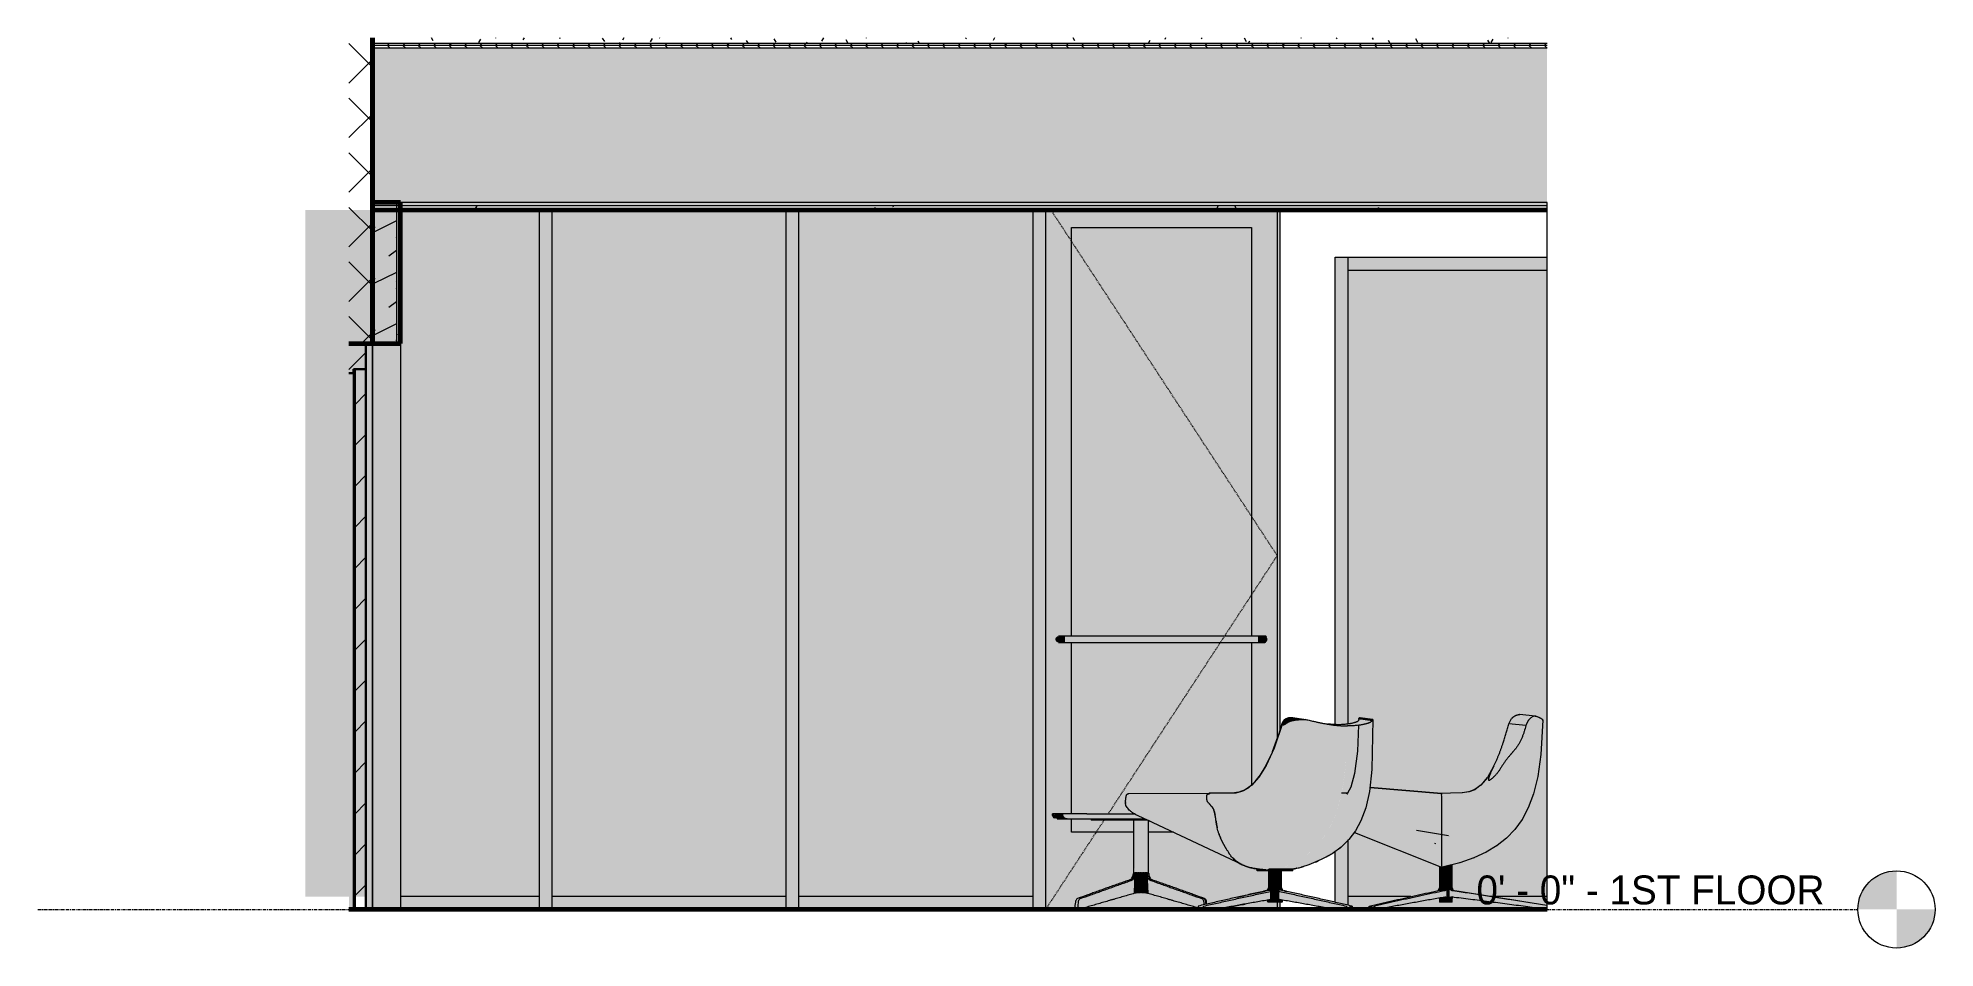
# Model space of a CAD drawing. Header units: inches. Extents: x -3547 to 1672, y -48 to 208.
# Drawn here: x 790.3 to 1085.3, y -6 to 135.5 of the extents above; entities that cross this region are included whole.
import ezdxf

# ---------------------------------------------------------------- set-up
doc = ezdxf.new("R2010")
doc.units = ezdxf.units.IN
doc.header["$MEASUREMENT"] = 0
for name, pattern in [('Aligning Line 1_8_', [0.25, 0.125, -0.125]), ('Dash 1_16_', [0.125, 0.0625, -0.0625]), ('Grid Line 1_2_', [0.875, 0.5, -0.125, 0.125, -0.125])]:
    doc.linetypes.add(name, pattern=pattern)
for name, color, linetype, lineweight in [('0-2', 9, 'Continuous', 5), ('0-3', 165, 'Continuous', 5), ('0-4', 10, 'Continuous', 5), ('0-5', 7, 'Continuous', 18), ('0-6', 90, 'Continuous', 9), ('A-DOOR', 31, 'Continuous', 18), ('A-DOOR-1', 31, 'Dash 1_16_', 9), ('A-DOOR-2', 31, 'Continuous', 9), ('A-DOOR-6', 130, 'Continuous', 30), ('A-DOOR-FRAM', 31, 'Continuous', 9), ('A-DOOR-FRAM-1', 31, 'Continuous', 18), ('A-DOOR-FRAM-3', 90, 'Continuous', 9), ('A-DOOR-FRAM-4', 253, 'Continuous', 9), ('A-DOOR-FRAM-5', 130, 'Continuous', 30), ('A-DOOR-GLAZ-1', 31, 'Continuous', 18), ('A-FLOR-5', 250, 'Continuous', 60), ('A-FLOR-7', 21, 'Continuous', 5), ('A-FLOR-8', 251, 'Continuous', 5), ('A-FLOR-LEVL', 51, 'Continuous', 9), ('A-FLOR-LEVL-1', 51, 'Grid Line 1_2_', 9), ('A-FLOR-LEVL-2', 151, 'Continuous', 9), ('A-FLOR-LEVL-3', 147, 'Continuous', 9), ('A-FLOR-MCUT-1', 7, 'Continuous', 18), ('A-FLOR-PATT-1', 253, 'Continuous', 9), ('A-FLOR-PATT-2', 90, 'Continuous', 9), ('A-GLAZ-CURT', 52, 'Continuous', 9), ('A-GLAZ-CURT-2', 90, 'Continuous', 9), ('A-GLAZ-CWMG', 51, 'Continuous', 9), ('A-GLAZ-CWMG-2', 27, 'Continuous', 9), ('A-GLAZ-CWMG-3', 90, 'Continuous', 9), ('A-WALL', 113, 'Continuous', 18), ('A-WALL-3', 7, 'Continuous', 18), ('A-WALL-4', 113, 'Continuous', 5), ('A-WALL-5', 250, 'Continuous', 60), ('A-WALL-6', 113, 'Continuous', 60), ('A-WALL-7', 9, 'Continuous', 5), ('A-WALL-PATT-2', 111, 'Continuous', 9), ('A-WALL-PATT-3', 252, 'Continuous', 9), ('G-ANNO-SYMB', 111, 'Aligning Line 1_8_', 9), ('G-ANNO-SYMB-1', 147, 'Aligning Line 1_8_', 9), ('I-FURN', 30, 'Continuous', 9), ('I-WALL', 2, 'Continuous', 18)]:
    doc.layers.add(name, color=color, linetype=linetype, lineweight=lineweight)
doc.styles.add('Century Gothic', font='ufonts.com_century-gothic.ttf', dxfattribs={"height": 4.5})
pattern_1 = [(45, (48.353, 0), (-3.1819805, 3.1819805), [])]

msp = doc.modelspace()

# ---------------------------------------------------------------- texts
at = {"layer": 'A-FLOR-LEVL', "insert": (1014, 5.28), "char_height": 4.5, "width": 64.9935, "attachment_point": 1, "style": 'Century Gothic'}
msp.add_mtext('0\' - 0" - 1ST FLOOR', dxfattribs=at)

# ---------------------------------------------------------------- blocks, each defined once
blk = doc.blocks.new('Level - Level Head - Circle-V24-Elevation 5 - c')
at = {"layer": 'A-FLOR-LEVL'}
h = blk.add_hatch(color=256, dxfattribs=at)
edge = h.paths.add_edge_path(flags=0)
edge.add_line((-11190.01, 0), (-11196.01, 0))
edge.add_arc((-11190.01, 0), 6, 90, 180, ccw=False)
edge.add_line((-11190.01, 6), (-11190.01, 0))
h = blk.add_hatch(color=256, dxfattribs=at)
edge = h.paths.add_edge_path(flags=0)
edge.add_line((-11190.01, -6), (-11190.01, 0))
edge.add_line((-11190.01, 0), (-11184.01, 0))
edge.add_arc((-11190.01, 0), 6, 270, 360, ccw=False)
at = {"layer": 'A-FLOR-LEVL-2'}
blk.add_circle((-11190.01, 0), 6, dxfattribs=at)
blk = doc.blocks.new('CTR - 2nd Phase_rvt-7-Elevation 5 - c')
at = {"layer": 'A-FLOR-LEVL-1'}
blk.add_line((-11478.99, 0), (-11196.01, 0), dxfattribs=at)
at = {"layer": '0-2'}
blk.add_blockref('Level - Level Head - Circle-V24-Elevation 5 - c', (0, 0), dxfattribs=at)
at = {"layer": 'A-FLOR-LEVL', "insert": (-11255.32, 5.28), "char_height": 4.5, "width": 64.9935, "attachment_point": 1, "style": 'Century Gothic'}
blk.add_mtext('0\' - 0" - 1ST FLOOR', dxfattribs=at)
blk = doc.blocks.new('Level - Level Head - Circle-V25-Elevation 5 - c')
at = {"layer": 'A-FLOR-LEVL'}
h = blk.add_hatch(color=256, dxfattribs=at)
edge = h.paths.add_edge_path(flags=0)
edge.add_line((-11190.01, 0), (-11196.01, 0))
edge.add_arc((-11190.01, 0), 6, 90, 180, ccw=False)
edge.add_line((-11190.01, 6), (-11190.01, 0))
h = blk.add_hatch(color=256, dxfattribs=at)
edge = h.paths.add_edge_path(flags=0)
edge.add_line((-11190.01, -6), (-11190.01, 0))
edge.add_line((-11190.01, 0), (-11184.01, 0))
edge.add_arc((-11190.01, 0), 6, 270, 360, ccw=False)
at = {"layer": 'A-FLOR-LEVL-3'}
blk.add_circle((-11190.01, 0), 6, dxfattribs=at)
blk = doc.blocks.new('CTR - 1st Phase - Unit Layouts_rvt-7-Elevation 5 - c')
at = {"layer": 'A-FLOR-LEVL-1'}
blk.add_line((-11478.99, 0), (-11196.01, 0), dxfattribs=at)
at = {"layer": '0-3'}
blk.add_blockref('Level - Level Head - Circle-V25-Elevation 5 - c', (0, 0), dxfattribs=at)
at = {"layer": 'A-FLOR-LEVL', "insert": (-11255.32, 5.28), "char_height": 4.5, "width": 64.9935, "attachment_point": 1, "style": 'Century Gothic'}
blk.add_mtext('0\' - 0" - 1ST FLOOR', dxfattribs=at)
blk = doc.blocks.new('CTR  - Topography_rvt-7-Elevation 5 - c')
at = {"layer": 'A-FLOR-LEVL-1'}
blk.add_line((-11478.99, 0), (-11196.01, 0), dxfattribs=at)
at = {"layer": 'G-ANNO-SYMB-1'}
blk.add_line((-11244.35, 0), (-11430.65, 0), dxfattribs=at)
at = {"layer": '0-3'}
blk.add_blockref('Level - Level Head - Circle-V25-Elevation 5 - c', (0, 0), dxfattribs=at)
at = {"layer": 'A-FLOR-LEVL', "insert": (-11255.32, 5.28), "char_height": 4.5, "width": 64.9935, "attachment_point": 1, "style": 'Century Gothic'}
blk.add_mtext('0\' - 0" - 1ST FLOOR', dxfattribs=at)
blk = doc.blocks.new('System Panel - Glazed-2110450-Elevation 5 - c')
at = {"layer": 'A-GLAZ-CURT-2'}
h = blk.add_hatch(color=256, dxfattribs=at)
h.paths.add_polyline_path([(-11275.29, 2), (-11265.5, 2), (-11261.88, 2.8), (-11261.37, 2.92), (-11261.2, 3.06), (-11261.11, 3.19), (-11261.07, 3.38), (-11261.09, 6.68), (-11274.31, 11.96), (-11275.07, 10.97), (-11275.29, 10.74), (-11275.29, 2.11)], flags=0)
h.paths.add_polyline_path([(-11244.99, 29.36), (-11244.99, 29.36), (-11244.99, 29.23)], flags=0)
h.paths.add_polyline_path([(-11251.4, 2), (-11244.39, 2), (-11244.39, 99.38), (-11275.29, 99.38), (-11275.29, 28.88), (-11274.78, 28.96), (-11274.35, 29.06), (-11273.89, 29.21), (-11273.65, 29.37), (-11273.59, 29.55), (-11273.58, 29.73), (-11273.53, 29.79), (-11273.24, 29.76), (-11271.45, 29.52), (-11271.43, 26.17), (-11271.47, 23.7), (-11271.57, 21.86), (-11271.69, 20.41), (-11271.84, 18.93), (-11260.78, 18.03), (-11260.78, 18.03), (-11258.02, 18.11), (-11257.1, 18.17), (-11256.5, 18.27), (-11256.1, 18.4), (-11255.68, 18.57), (-11255.22, 18.85), (-11254.93, 19.07), (-11254.59, 19.37), (-11254.37, 19.59), (-11253.9, 20.16), (-11253.59, 20.57), (-11253.14, 21.31), (-11252.83, 21.88), (-11252.03, 23.59), (-11251.71, 24.38), (-11251.39, 25.25), (-11250.99, 26.46), (-11250.1, 29.29), (-11249.83, 29.69), (-11249.48, 29.99), (-11249.16, 30.17), (-11248.84, 30.27), (-11248.64, 30.29), (-11246.11, 30.03), (-11245.88, 29.95), (-11245.32, 29.69), (-11245.09, 29.55), (-11244.99, 29.44), (-11245.06, 27.4), (-11245.15, 25.73), (-11245.3, 24.02), (-11245.53, 22.15), (-11245.91, 20.02), (-11246.21, 18.8), (-11246.53, 17.73), (-11247.17, 16.04), (-11247.5, 15.33), (-11248.15, 14.15), (-11248.54, 13.53), (-11249.28, 12.55), (-11250, 11.73), (-11250.81, 10.96), (-11251.38, 10.47), (-11251.95, 10.05), (-11252.7, 9.54), (-11253.48, 9.07), (-11254.65, 8.48), (-11255.41, 8.14), (-11256.41, 7.75), (-11257.14, 7.5), (-11258.48, 7.09), (-11259.12, 6.91), (-11259.1, 3.32), (-11259, 3.05), (-11258.7, 2.88), (-11253.13, 2), (-11251.99, 2)], flags=0)
h.paths.add_polyline_path([(-11249.37, 12.52), (-11249.24, 12.7), (-11249.36, 12.53)], flags=0)
h.paths.add_polyline_path([(-11249.08, 12.91), (-11248.91, 13.13), (-11249.06, 12.93)], flags=0)
h.paths.add_polyline_path([(-11247.07, 16.56), (-11246.96, 16.87), (-11247.07, 16.58)], flags=0)
h.paths.add_polyline_path([(-11245.8, 20.78), (-11245.67, 21.5), (-11245.8, 20.78)], flags=0)
blk = doc.blocks.new('Rectangular Mullion - 2_ x 4_ rectangular-1900529-Elevation 5 - c')
at = {"layer": 'A-GLAZ-CWMG-2'}
h = blk.add_hatch(color=256, dxfattribs=at)
h.paths.add_polyline_path([(-11275.02, 0), (-11271.48, 0), (-11271.48, 0.12), (-11270.71, 0.12), (-11270.71, 0), (-11244.94, 0), (-11244.92, 0.12), (-11244.9, 0.13), (-11257.92, 1.82), (-11258.97, 1.93), (-11258.98, 1.94), (-11258.99, 1.95), (-11259.05, 1.88), (-11259.12, 1.67), (-11259.12, 1.13), (-11261.07, 1.13), (-11261.09, 1.77), (-11261.12, 1.81), (-11264.13, 1.28), (-11270.55, 0.12), (-11272.03, 0.12), (-11272.01, 0.51), (-11272, 0.53), (-11265.59, 2), (-11275.29, 2), (-11275.29, 0.66), (-11274.68, 0.5), (-11274.67, 0.48), (-11274.68, 0.12), (-11275.25, 0.12), (-11275.25, 0), (-11275.09, 0)], flags=0)
h.paths.add_polyline_path([(-11244.39, 0.62), (-11244.39, 2), (-11253.13, 2), (-11245.08, 0.72)], flags=0)
at = {"layer": 'A-GLAZ-CWMG-3'}
for p, q in [((-11275.29, 0.66), (-11275.29, 2)), ((-11265.5, 2), (-11275.29, 2)), ((-11244.39, 2), (-11253.13, 2))]:
    blk.add_line(p, q, dxfattribs=at)
blk = doc.blocks.new('Rectangular Mullion - 2_ x 4_ rectangular-2110445-Elevation 5 - c')
at = {"layer": 'A-GLAZ-CWMG-2'}
h = blk.add_hatch(color=256, dxfattribs=at)
h.paths.add_polyline_path([(-11277.1, 0), (-11276.04, 0), (-11276.04, 0.12), (-11277.29, 0.11), (-11277.29, 0)], flags=0)
h.paths.add_polyline_path([(-11275.29, 0.66), (-11275.29, 10.74), (-11275.98, 10.04), (-11277.05, 9.17), (-11277.29, 9.01), (-11277.29, 1.12), (-11275.34, 0.67)], flags=0)
h.paths.add_polyline_path([(-11277.12, 28.76), (-11275.98, 28.8), (-11275.36, 28.87), (-11275.29, 28.88), (-11275.29, 101.38), (-11277.29, 101.38), (-11277.29, 28.76), (-11277.18, 28.76)], flags=0)
at = {"layer": 'A-GLAZ-CWMG-3'}
for p, q in [((-11275.29, 28.88), (-11275.29, 101.38)), ((-11275.29, 0.66), (-11275.29, 10.74))]:
    blk.add_line(p, q, dxfattribs=at)
blk = doc.blocks.new('Rectangular Mullion - 2_ x 4_ rectangular-1900530-Elevation 5 - c')
at = {"layer": 'A-GLAZ-CWMG-2'}
blk.add_hatch(color=256, dxfattribs=at).paths.add_polyline_path([(-11244.39, 99.38), (-11244.39, 101.38), (-11275.29, 101.38), (-11275.29, 99.38), (-11247.39, 99.38)], flags=0)
at = {"layer": 'A-GLAZ-CWMG-3'}
for q in [(-11275.29, 101.38), (-11244.39, 99.38)]:
    blk.add_line((-11275.29, 99.38), q, dxfattribs=at)
blk = doc.blocks.new('CTR - 1st Phase - Shell_rvt-7-Elevation 5 - c')
at = {"layer": 'A-FLOR-7'}
blk.add_hatch(color=256, dxfattribs=at).paths.add_polyline_path([(-11244.35, 109.87), (-11244.35, 133.87), (-11426.99, 133.87), (-11426.99, 109.87), (-11337.5, 109.87)], flags=0)
at = {"layer": 'A-FLOR-8'}
blk.add_hatch(color=256, dxfattribs=at).paths.add_polyline_path([(-11285.53, 109.37), (-11244.35, 109.37), (-11244.35, 109.87), (-11426.99, 109.87), (-11426.99, 109.37), (-11285.91, 109.37)], flags=0)
at = {"layer": 'A-FLOR-PATT-1'}
h = blk.add_hatch(dxfattribs=at)
h.set_pattern_fill('FP_20', color=256, style=0, pattern_type=2)
h.set_pattern_definition([(0, (48.353, 0), (7.68, 1.92), [0.634, -5.126, 0.634, -5.126, -30.72]), (0, (48.353, 0), (7.68, 1.92), [-11.52, 0.634, -10.886, 0.634, -5.126, -13.44]), (0, (48.353, 0), (7.68, 1.92), [-28.8, 0.634, -3.206, 0.634, -8.966]), (120, (51.233, 0.96), (-5.50276878, 5.6910751), [0.634, -5.126, 0.634, -5.126, -30.72]), (120, (51.233, 0.96), (-5.50276878, 5.6910751), [-11.52, 0.634, -10.886, 0.634, -5.126, -13.44]), (120, (51.233, 0.96), (-5.50276878, 5.6910751), [-28.8, 0.634, -3.206, 0.634, -8.966]), (240, (52.193, 4.8), (-2.17723122, -7.6110751), [0.634, -5.126, 0.634, -5.126, -30.72]), (240, (52.193, 4.8), (-2.17723122, -7.6110751), [-11.52, 0.634, -10.886, 0.634, -5.126, -13.44]), (240, (52.193, 4.8), (-2.17723122, -7.6110751), [-28.8, 0.634, -3.206, 0.634, -8.966])])
h.paths.add_polyline_path([(-11337.5, 134.62), (-11244.35, 134.62), (-11244.35, 135.47), (-11426.99, 135.47), (-11426.99, 134.62)], flags=0)
h = blk.add_hatch(dxfattribs=at)
h.set_pattern_fill('FP_21', color=256, style=0, pattern_type=2)
h.set_pattern_definition([(0, (48.353, 0), (0, 2.399), []), (315, (48.353, 0), (2.3985062, 0), [3.393, -3.393]), (45, (48.353, 0), (2.3985062, 0), [3.393, -3.393])])
h.paths.add_polyline_path([(-11256.26, 133.87), (-11244.35, 133.87), (-11244.35, 134.62), (-11426.99, 134.62), (-11426.99, 133.87), (-11258.58, 133.87)], flags=0)
at = {"layer": 'A-FLOR-PATT-2'}
h = blk.add_hatch(dxfattribs=at)
h.set_pattern_fill('FP_19', color=256, style=0, pattern_type=2)
h.set_pattern_definition([(0, (48.353, 0), (15.36, 3.84), [0.634, -10.886, 0.634, -10.886, -61.44]), (0, (48.353, 0), (15.36, 3.84), [-23.04, 0.634, -22.406, 0.634, -10.886, -26.88]), (0, (48.353, 0), (15.36, 3.84), [-57.6, 0.634, -7.046, 0.634, -18.566]), (120, (54.113, 1.92), (-11.0055376, 11.3821502), [0.634, -10.886, 0.634, -10.886, -61.44]), (120, (54.113, 1.92), (-11.0055376, 11.3821502), [-23.04, 0.634, -22.406, 0.634, -10.886, -26.88]), (120, (54.113, 1.92), (-11.0055376, 11.3821502), [-57.6, 0.634, -7.046, 0.634, -18.566]), (240, (56.033, 9.6), (-4.3544624, -15.2221502), [0.634, -10.886, 0.634, -10.886, -61.44]), (240, (56.033, 9.6), (-4.3544624, -15.2221502), [-23.04, 0.634, -22.406, 0.634, -10.886, -26.88]), (240, (56.033, 9.6), (-4.3544624, -15.2221502), [-57.6, 0.634, -7.046, 0.634, -18.566])])
h.paths.add_polyline_path([(-11426.99, 108.75), (-11244.35, 108.75), (-11244.35, 109.37), (-11426.99, 109.37)], flags=0)
at = {"layer": 'A-FLOR-5'}
for p, q in [((-11426.99, 135.47), (-11426.99, 108.75)), ((-11426.99, 108.75), (-11244.35, 108.75)), ((-11244.35, 0), (-11426.99, 0)), ((-11426.99, 0), (-11426.99, 0))]:
    blk.add_line(p, q, dxfattribs=at)
at = {"layer": 'A-FLOR-LEVL-1'}
blk.add_line((-11478.99, 0), (-11196.01, 0), dxfattribs=at)
at = {"layer": 'A-FLOR-MCUT-1'}
for p, q in [((-11244.35, 134.62), (-11426.99, 134.62)), ((-11244.35, 133.87), (-11426.99, 133.87)), ((-11244.35, 109.87), (-11426.99, 109.87)), ((-11244.35, 109.37), (-11426.99, 109.37))]:
    blk.add_line(p, q, dxfattribs=at)
at = {"layer": 'A-WALL-3'}
for p, q in [((-11285.91, 108.75), (-11285.91, 27.59)), ((-11277.29, 28.76), (-11277.29, 101.38)), ((-11277.29, 101.38), (-11244.39, 101.38)), ((-11277.29, 1.12), (-11277.29, 9.01)), ((-11285.91, 1.12), (-11285.91, 0)), ((-11277.29, 0), (-11277.29, 0.12))]:
    blk.add_line(p, q, dxfattribs=at)
at = {"layer": 'G-ANNO-SYMB-1'}
blk.add_line((-11244.35, 0), (-11430.65, 0), dxfattribs=at)
at = {"layer": '0-3'}
blk.add_blockref('Level - Level Head - Circle-V25-Elevation 5 - c', (0, 0), dxfattribs=at)
at = {"layer": '0-5'}
for name in ['Rectangular Mullion - 2_ x 4_ rectangular-2110445-Elevation 5 - c', 'Rectangular Mullion - 2_ x 4_ rectangular-1900530-Elevation 5 - c', 'System Panel - Glazed-2110450-Elevation 5 - c', 'Rectangular Mullion - 2_ x 4_ rectangular-1900529-Elevation 5 - c']:
    blk.add_blockref(name, (0, 0), dxfattribs=at)
at = {"layer": 'A-FLOR-LEVL', "insert": (-11255.32, 5.28), "char_height": 4.5, "width": 64.9935, "attachment_point": 1, "style": 'Century Gothic'}
blk.add_mtext('0\' - 0" - 1ST FLOOR', dxfattribs=at)
blk = doc.blocks.new('HOLLOW METAL - STAIR DOOR-2009181-Elevation 5 - c')
at = {"layer": 'A-DOOR-FRAM'}
h = blk.add_hatch(dxfattribs=at)
h.set_pattern_fill('FP_23', color=256, style=0, pattern_type=2)
h.set_pattern_definition(pattern_1)
h.paths.add_polyline_path([(-11430.23, 83.37), (-11429.93, 83.37), (-11429.93, 84), (-11427.99, 84), (-11427.99, 88), (-11430.65, 88), (-11430.65, 83.37)], flags=0)
h = blk.add_hatch(dxfattribs=at)
h.set_pattern_fill('FP_23', color=256, style=0, pattern_type=2)
h.set_pattern_definition(pattern_1)
h.paths.add_polyline_path([(-11427.99, 0), (-11427.99, 84), (-11429.74, 84), (-11429.74, 0)], flags=0)
at = {"layer": 'A-DOOR-FRAM-4'}
for points in [[(-11429.93, 0), (-11429.93, 83.37), (-11430.65, 83.37), (-11430.65, 0)], [(-11429.74, 0), (-11429.74, 84), (-11429.93, 84), (-11429.93, 0)]]:
    blk.add_hatch(color=256, dxfattribs=at).paths.add_polyline_path(points, flags=0)
at = {"layer": 'A-DOOR-6'}
for p, q in [((-11429.74, 84), (-11429.74, 0)), ((-11427.99, 84), (-11429.74, 84)), ((-11427.99, 0), (-11427.99, 84)), ((-11429.74, 0), (-11427.99, 0))]:
    blk.add_line(p, q, dxfattribs=at)
at = {"layer": 'A-DOOR-FRAM-3'}
blk.add_line((-11429.93, 0), (-11429.93, 83.37), dxfattribs=at)
at = {"layer": 'A-DOOR-FRAM-5'}
for p, q in [((-11427.99, 88), (-11430.65, 88)), ((-11427.99, 84), (-11427.99, 88)), ((-11430.65, 83.37), (-11429.93, 83.37)), ((-11429.93, 83.37), (-11429.93, 84)), ((-11429.93, 84), (-11427.99, 84))]:
    blk.add_line(p, q, dxfattribs=at)
blk = doc.blocks.new('CTR - 1st Phase -Stairs _ Elevators_rvt-7-Elevation 5 - c')
at = {"layer": 'A-WALL-7'}
blk.add_hatch(color=256, dxfattribs=at).paths.add_polyline_path([(-11427.99, 0), (-11426.99, 0), (-11426.99, 88), (-11427.99, 88), (-11427.99, 2)], flags=0)
at = {"layer": 'A-WALL-PATT-3'}
h = blk.add_hatch(dxfattribs=at)
h.set_pattern_fill('FP_22', color=256, style=0, pattern_type=2)
h.set_pattern_definition([(45, (48.353, 0), (-4.2426407, 4.2426407), []), (135, (48.353, 0), (-4.2426407, -4.2426407), [])])
h.paths.add_polyline_path([(-11430.65, 88), (-11426.99, 88), (-11426.99, 135.47), (-11430.65, 135.47), (-11430.65, 108.75)], flags=0)
at = {"layer": 'A-FLOR-LEVL-1'}
blk.add_line((-11478.99, 0), (-11196.01, 0), dxfattribs=at)
at = {"layer": 'A-WALL-3'}
blk.add_line((-11426.99, 88), (-11426.99, 0), dxfattribs=at)
at = {"layer": 'A-WALL-5'}
for p, q in [((-11426.99, 88), (-11426.99, 135.47)), ((-11430.65, 88), (-11426.99, 88)), ((-11426.99, 0), (-11430.65, 0)), ((-11426.99, 0), (-11426.99, 0))]:
    blk.add_line(p, q, dxfattribs=at)
at = {"layer": '0-3'}
blk.add_blockref('Level - Level Head - Circle-V25-Elevation 5 - c', (0, 0), dxfattribs=at)
at = {"layer": '0-6'}
blk.add_blockref('HOLLOW METAL - STAIR DOOR-2009181-Elevation 5 - c', (0, 0), dxfattribs=at)
at = {"layer": 'A-FLOR-LEVL', "insert": (-11255.32, 5.28), "char_height": 4.5, "width": 64.9935, "attachment_point": 1, "style": 'Century Gothic'}
blk.add_mtext('0\' - 0" - 1ST FLOOR', dxfattribs=at)
blk = doc.blocks.new('Seating-Lounge_Chair-Teknion-BBMC_Metropolitan-R2013 - Lounge Chair-1463097-Elevation 5 - c')
at = {"layer": 'I-FURN'}
h = blk.add_hatch(color=256, dxfattribs=at)
h.paths.add_polyline_path([(-11288.05, 6.16), (-11287.62, 6.3), (-11286.12, 6.3), (-11284.5, 6.88), (-11282.76, 7.76), (-11281.21, 8.87), (-11279.94, 10.09), (-11278.76, 11.64), (-11277.87, 13.23), (-11277.17, 14.9), (-11276.56, 16.93), (-11276.11, 19.05), (-11275.8, 21.17), (-11275.58, 23.44), (-11275.43, 25.92), (-11275.36, 28.52), (-11276.37, 28.56), (-11277.44, 28.66), (-11278.31, 28.79), (-11279.3, 28.97), (-11280.79, 29.28), (-11281.72, 29.48), (-11282.08, 29.52), (-11282.53, 29.52), (-11283.02, 29.5), (-11283.76, 29.4), (-11284.05, 29.34), (-11284.53, 29.15), (-11284.9, 28.93), (-11285.18, 28.78), (-11285.32, 28.71), (-11285.47, 28.88), (-11285.47, 29.01), (-11286.2, 26.75), (-11286.56, 25.73), (-11287.28, 23.93), (-11287.94, 22.53), (-11288.56, 21.46), (-11288.97, 20.82), (-11289.54, 20.1), (-11290, 19.58), (-11290.76, 18.93), (-11291.51, 18.5), (-11291.92, 18.34), (-11292.75, 18.15), (-11293.45, 18.08), (-11294.03, 18.06), (-11295.53, 18.05), (-11296.96, 18.05), (-11297.2, 17.81), (-11297.28, 17.35), (-11297.19, 16.88), (-11296.93, 16.48), (-11296.43, 15.94), (-11296.22, 15.59), (-11296.03, 14.99), (-11295.9, 14.29), (-11295.61, 12.6), (-11295.41, 11.88), (-11295.29, 11.56), (-11295.05, 10.96), (-11294.65, 10.17), (-11294.14, 9.29), (-11293.72, 8.64), (-11293.52, 8.36), (-11293.11, 7.9), (-11292.93, 7.73), (-11292.53, 7.41), (-11292.38, 7.3), (-11292.07, 7.12), (-11291.57, 6.88), (-11291.09, 6.69), (-11290.42, 6.49), (-11289.72, 6.35), (-11289.06, 6.25), (-11288.36, 6.18)], flags=0)
h.paths.add_polyline_path([(-11293.52, 8.36), (-11293.52, 8.36), (-11293.52, 8.36)], flags=0)
h = blk.add_hatch(color=256, dxfattribs=at)
h.paths.add_polyline_path([(-11286.12, 6.3), (-11283.77, 6.32), (-11283.07, 6.45), (-11282.55, 6.59), (-11281.42, 6.96), (-11280.49, 7.3), (-11279.14, 7.9), (-11277.57, 8.81), (-11276.6, 9.52), (-11275.81, 10.21), (-11275.27, 10.76), (-11274.77, 11.34), (-11274.16, 12.19), (-11273.7, 12.98), (-11273.39, 13.57), (-11273, 14.44), (-11272.76, 15.12), (-11272.47, 16.04), (-11272.3, 16.68), (-11272, 18.12), (-11271.8, 19.45), (-11271.62, 21.17), (-11271.49, 23.28), (-11271.44, 25.19), (-11271.43, 26.89), (-11271.45, 29.45), (-11271.45, 29.5), (-11271.53, 29.36), (-11271.6, 29.28), (-11271.92, 29.06), (-11272.45, 28.86), (-11273.09, 28.71), (-11274.14, 28.58), (-11274.92, 28.54), (-11275.36, 28.52), (-11275.47, 25.34), (-11275.59, 23.28), (-11275.8, 21.09), (-11276.13, 18.88), (-11276.58, 16.81), (-11277.2, 14.81), (-11277.91, 13.13), (-11278.84, 11.51), (-11280.01, 10.02), (-11281.25, 8.82), (-11282.92, 7.67), (-11284.6, 6.83), (-11285.99, 6.35)], flags=0)
h.paths.add_polyline_path([(-11273.59, 29.52), (-11273.59, 29.59), (-11273.59, 29.55)], flags=0)
for points in [[(-11285.32, 28.71), (-11284.9, 28.93), (-11284.51, 29.16), (-11284.33, 29.24), (-11283.89, 29.37), (-11283.41, 29.45), (-11282.95, 29.5), (-11282.27, 29.53), (-11282.19, 29.54), (-11284.19, 29.79), (-11284.4, 29.78), (-11284.75, 29.7), (-11285.06, 29.54), (-11285.28, 29.37), (-11285.44, 29.11), (-11285.47, 28.87), (-11285.34, 28.73)], [(-11275.36, 28.52), (-11274.19, 28.58), (-11273.46, 28.66), (-11272.86, 28.77), (-11272.34, 28.9), (-11271.85, 29.1), (-11271.6, 29.28), (-11273.59, 29.53), (-11273.66, 29.35), (-11273.97, 29.17), (-11274.62, 28.99), (-11275.41, 28.86), (-11275.98, 28.8), (-11276.81, 28.76), (-11277.44, 28.76), (-11278.31, 28.8), (-11278.31, 28.79), (-11277.44, 28.66), (-11276.72, 28.59), (-11275.74, 28.53), (-11275.41, 28.52)], [(-11271.48, 29.45), (-11271.45, 29.53), (-11273.46, 29.79), (-11273.54, 29.78), (-11273.58, 29.73), (-11271.6, 29.46)], [(-11271.6, 29.28), (-11271.48, 29.45), (-11273.58, 29.73), (-11273.58, 29.55), (-11271.68, 29.29)], [(-11288.04, 5.98), (-11286.64, 5.98), (-11286.66, 6.3), (-11287.62, 6.3), (-11288.05, 6.16), (-11289.06, 6.25), (-11289.42, 6.3), (-11289.4, 5.98), (-11288.3, 5.98)], [(-11287.59, 3.38), (-11285.95, 3.38), (-11285.95, 5.98), (-11287.64, 5.98), (-11287.64, 3.38), (-11287.6, 3.38)], [(-11286.64, 5.98), (-11283.86, 5.98), (-11283.88, 6.3), (-11286.64, 6.3), (-11286.64, 6.12)], [(-11285.95, 3.38), (-11285.67, 3.38), (-11285.67, 5.98), (-11285.95, 5.98), (-11285.95, 4.23)], [(-11286.33, 2.89), (-11285.67, 2.9), (-11285.86, 3.06), (-11285.95, 3.38), (-11287.64, 3.38), (-11287.73, 3.12), (-11287.91, 2.94), (-11288.01, 2.89), (-11286.42, 2.89)], [(-11285.37, 2.89), (-11285.28, 2.89), (-11285.44, 2.98), (-11285.56, 3.09), (-11285.67, 3.38), (-11285.95, 3.38), (-11285.85, 3.04), (-11285.64, 2.89), (-11285.4, 2.89)], [(-11297.93, 0), (-11297.93, 0.12), (-11298.04, 0.12), (-11298.04, 0), (-11297.98, 0)], [(-11297.72, 0), (-11297.24, 0.02), (-11297.24, 0.12), (-11297.93, 0.12), (-11297.93, 0), (-11297.73, 0)], [(-11296.53, 0.12), (-11295.26, 0.12), (-11287.35, 1.55), (-11287.35, 2.8), (-11292.5, 1.68), (-11297.73, 0.52), (-11297.75, 0.47), (-11297.76, 0.12), (-11296.54, 0.12)], [(-11287.31, 1.2), (-11285.87, 1.2), (-11285.79, 1.51), (-11286.31, 1.58), (-11286.64, 1.59), (-11287.1, 1.57), (-11287.51, 1.51), (-11287.86, 1.44), (-11287.75, 1.2), (-11287.32, 1.2)], [(-11287.72, 1.12), (-11285.87, 1.14), (-11285.87, 1.2), (-11287.75, 1.19), (-11287.75, 1.12)], [(-11285.95, 1.53), (-11285.97, 2.8), (-11286.32, 2.85), (-11286.79, 2.86), (-11287.26, 2.82), (-11287.35, 2.8), (-11287.33, 1.54), (-11286.83, 1.58), (-11286.47, 1.58), (-11286.12, 1.56), (-11285.97, 1.54)], [(-11277.05, 0.12), (-11275.52, 0.12), (-11275.53, 0.49), (-11275.56, 0.53), (-11285.95, 2.8), (-11285.95, 1.53), (-11280.74, 0.61), (-11278.01, 0.12), (-11277.1, 0.12)], [(-11285.87, 1.2), (-11285.56, 1.21), (-11285.47, 1.45), (-11285.78, 1.5), (-11285.86, 1.25)], [(-11285.87, 1.12), (-11285.56, 1.12), (-11285.58, 1.2), (-11285.87, 1.19), (-11285.87, 1.14)], [(-11276, 0), (-11275.94, 0), (-11275.94, 0.12), (-11276.04, 0.12), (-11276.04, 0)], [(-11275.52, 0), (-11275.25, 0), (-11275.25, 0.12), (-11275.94, 0.12), (-11275.94, 0), (-11275.53, 0)], [(-11274.88, 0.12), (-11274.67, 0.12), (-11274.7, 0.48), (-11275.1, 0.48), (-11275.09, 0.12), (-11274.92, 0.12)]]:
    blk.add_hatch(color=256, dxfattribs=at).paths.add_polyline_path(points, flags=0)
h = blk.add_hatch(color=256, dxfattribs=at)
h.paths.add_polyline_path([(-11291.75, 6.95), (-11292.2, 7.2), (-11292.53, 7.41), (-11292.69, 7.52), (-11293.15, 7.94), (-11293.26, 8.05), (-11293.65, 8.53), (-11294, 9.05), (-11294.65, 10.17), (-11295.05, 10.96), (-11295.38, 11.8), (-11295.61, 12.6), (-11295.7, 13.03), (-11295.82, 13.76), (-11295.96, 14.68), (-11296.14, 15.34), (-11296.22, 15.59), (-11296.54, 16.05), (-11296.86, 16.41), (-11296.98, 16.54), (-11297.2, 16.93), (-11297.28, 17.38), (-11297.19, 17.83), (-11297.02, 17.99), (-11302, 17.97), (-11309.59, 17.93), (-11309.7, 17.83), (-11309.8, 17.5), (-11309.87, 16.93), (-11309.89, 16.51), (-11309.85, 16.24), (-11309.82, 16.16), (-11309.07, 15.24), (-11308.14, 14.65), (-11304.42, 12.93), (-11297.83, 9.84), (-11291.91, 7.03)], flags=0)
h.paths.add_polyline_path([(-11300.26, 13.93), (-11300.26, 13.93), (-11300.31, 13.95)], flags=0)
h = blk.add_hatch(color=256, dxfattribs=at)
h.paths.add_polyline_path([(-11291.42, 6.81), (-11291.75, 6.95), (-11291.57, 6.88)], flags=0)
h.paths.add_polyline_path([(-11296.22, 15.59), (-11296.44, 15.95), (-11296.43, 15.91), (-11296.41, 15.87)], flags=0)
h.paths.add_polyline_path([(-11295.96, 14.65), (-11296.07, 15.15), (-11296.03, 14.99), (-11295.99, 14.81)], flags=0)
h = blk.add_hatch(color=256, dxfattribs=at)
h.paths.add_polyline_path([(-11298.59, 0.48), (-11298.46, 0.5), (-11298.47, 0.51), (-11298.59, 0.5)], flags=0)
h.paths.add_polyline_path([(-11298.02, 0.5), (-11297.97, 0.52), (-11298.47, 0.51), (-11298.34, 0.48), (-11298.09, 0.5), (-11298.04, 0.5)], flags=0)
h.paths.add_polyline_path([(-11297.93, 0.48), (-11297.75, 0.49), (-11297.76, 0.53), (-11298.02, 0.49), (-11298.02, 0.48), (-11297.94, 0.48)], flags=0)
h.paths.add_polyline_path([(-11275.34, 0.5), (-11275.51, 0.49), (-11275.51, 0.48), (-11275.34, 0.5)], flags=0)
h.paths.add_polyline_path([(-11275.22, 0.48), (-11275.1, 0.5), (-11275.12, 0.53), (-11275.34, 0.5), (-11275.29, 0.48), (-11275.24, 0.48)], flags=0)
h = blk.add_hatch(color=256, dxfattribs=at)
h.paths.add_polyline_path([(-11298.19, 0.12), (-11297.76, 0.12), (-11297.76, 0.48), (-11298.59, 0.48), (-11298.58, 0.12), (-11298.2, 0.12)], flags=0)
h.paths.add_polyline_path([(-11275.09, 0.12), (-11275.1, 0.48), (-11275.53, 0.48), (-11275.52, 0.12), (-11275.29, 0.12)], flags=0)
h = blk.add_hatch(color=256, dxfattribs=at)
h.paths.add_polyline_path([(-11298.54, 0.53), (-11297.72, 0.53), (-11287.34, 2.8), (-11287.13, 2.85), (-11287.1, 2.89), (-11288.01, 2.87), (-11288.97, 2.69), (-11293.84, 1.6), (-11298.56, 0.53)], flags=0)
h.paths.add_polyline_path([(-11275.52, 0.53), (-11275.12, 0.53), (-11285.69, 2.89), (-11286.11, 2.87), (-11285.89, 2.79), (-11280.74, 1.67), (-11275.56, 0.53)], flags=0)
h = blk.add_hatch(color=256, dxfattribs=at)
h.paths.add_polyline_path([(-11297.9, 0.48), (-11297.74, 0.49), (-11297.76, 0.49)], flags=0)
h.paths.add_polyline_path([(-11298.45, 0.48), (-11298.46, 0.5), (-11298.46, 0.5)], flags=0)
h.paths.add_polyline_path([(-11298.02, 0.5), (-11297.86, 0.53), (-11298.55, 0.53), (-11298.55, 0.5), (-11297.97, 0.52), (-11298.01, 0.5)], flags=0)
h.paths.add_polyline_path([(-11298.04, 0.48), (-11298.04, 0.5), (-11298.08, 0.49)], flags=0)
h = blk.add_hatch(color=256, dxfattribs=at)
h.paths.add_polyline_path([(-11274.71, 0.53), (-11284.69, 2.77), (-11285.49, 2.89), (-11285.65, 2.89), (-11275.12, 0.53), (-11274.91, 0.53)], flags=0)
h.paths.add_polyline_path([(-11284.69, 2.77), (-11285.17, 2.86), (-11284.82, 2.79)], flags=0)
h = blk.add_hatch(color=256, dxfattribs=at)
h.paths.add_polyline_path([(-11275.12, 0.53), (-11275.56, 0.53), (-11275.52, 0.48), (-11275.38, 0.5), (-11275.29, 0.52), (-11275.17, 0.53)], flags=0)
h.paths.add_polyline_path([(-11274.67, 0.12), (-11274.67, 0.12), (-11274.68, 0.5), (-11274.71, 0.53), (-11284.82, 2.8), (-11284.82, 2.8), (-11279.72, 1.66), (-11274.77, 0.53), (-11274.84, 0.51), (-11274.82, 0.5), (-11274.7, 0.49), (-11274.68, 0.48), (-11274.67, 0.12)], flags=0)
h.paths.add_polyline_path([(-11275.31, 0.48), (-11275.34, 0.5), (-11275.34, 0.48)], flags=0)
h.paths.add_polyline_path([(-11274.82, 0.48), (-11274.86, 0.5), (-11274.86, 0.48), (-11274.83, 0.48)], flags=0)
h.paths.add_polyline_path([(-11275.54, 0.51), (-11275.43, 0.53), (-11275.39, 0.52), (-11275.53, 0.51)], flags=0)
h = blk.add_hatch(color=256, dxfattribs=at)
h.paths.add_polyline_path([(-11284.82, 2.79), (-11284.82, 2.79), (-11284.82, 2.79)], flags=0)
h.paths.add_polyline_path([(-11284.82, 2.8), (-11284.82, 2.8), (-11284.82, 2.8)], flags=0)
h = blk.add_hatch(color=256, dxfattribs=at)
h.paths.add_polyline_path([(-11274.86, 0.5), (-11274.87, 0.52), (-11275.1, 0.51), (-11275.09, 0.48), (-11274.86, 0.5)], flags=0)
h.paths.add_polyline_path([(-11274.69, 0.48), (-11274.71, 0.49), (-11274.83, 0.5), (-11274.83, 0.49), (-11274.82, 0.48), (-11274.7, 0.48)], flags=0)
for p, q in [((-11281.81, 29.5), (-11283.91, 29.77)), ((-11273.59, 29.68), (-11273.6, 29.48)), ((-11271.45, 29.53), (-11273.44, 29.79)), ((-11296.75, 18), (-11309.5, 17.95)), ((-11289.42, 5.98), (-11289.42, 6.3)), ((-11286.64, 5.98), (-11289.42, 5.98)), ((-11287.66, 5.98), (-11287.66, 3.38)), ((-11287.61, 6.3), (-11286.64, 6.3)), ((-11286.64, 6.3), (-11283.86, 6.3)), ((-11286.64, 5.98), (-11286.64, 6.3)), ((-11283.86, 5.98), (-11286.64, 5.98)), ((-11285.65, 3.38), (-11285.65, 5.98)), ((-11283.86, 5.98), (-11283.86, 6.3)), ((-11297.76, 0.12), (-11298.59, 0.12)), ((-11298.05, 0.12), (-11298.05, 0)), ((-11298.05, 0.12), (-11298.05, 0)), ((-11298.04, 0.12), (-11298.04, 0.12)), ((-11298.04, 0.12), (-11298.04, 0.12)), ((-11295.26, 0.12), (-11297.76, 0.12)), ((-11297.24, 0.12), (-11297.24, 0.12)), ((-11297.24, 0.12), (-11297.24, 0.12)), ((-11297.22, 0), (-11297.22, 0.12)), ((-11297.22, 0), (-11297.22, 0.12)), ((-11295.26, 0.12), (-11295.24, 0.12)), ((-11288.08, 2.89), (-11288.18, 2.87)), ((-11287.76, 1.2), (-11287.88, 1.44)), ((-11287.76, 1.2), (-11287.76, 1.12)), ((-11285.87, 1.12), (-11287.75, 1.12)), ((-11287.35, 2.8), (-11287.35, 1.54)), ((-11285.55, 1.12), (-11285.87, 1.12)), ((-11285.47, 1.44), (-11285.55, 1.2)), ((-11285.55, 1.12), (-11285.55, 1.2)), ((-11285.1, 2.87), (-11285.23, 2.89)), ((-11275.52, 0.12), (-11278.03, 0.12)), ((-11276.06, 0.12), (-11276.06, 0)), ((-11276.06, 0.12), (-11276.06, 0)), ((-11276.04, 0.12), (-11276.04, 0.12)), ((-11276.04, 0.12), (-11276.04, 0.12)), ((-11275.64, 0.12), (-11275.64, 0.12)), ((-11275.09, 0.12), (-11275.52, 0.12)), ((-11275.23, 0), (-11275.23, 0.12)), ((-11275.23, 0), (-11275.23, 0.12)), ((-11274.67, 0.12), (-11275.09, 0.12))]:
    blk.add_line(p, q, dxfattribs=at)
at = {"layer": 'I-FURN', "flags": 128}
for points in [[(-11271.45, 29.52), (-11271.57, 21.75), (-11271.96, 18.31), (-11272.54, 15.77), (-11273.28, 13.77), (-11274.14, 12.2), (-11275.16, 10.86), (-11276.36, 9.7), (-11277.78, 8.66), (-11279.45, 7.75), (-11281.4, 6.95), (-11282.55, 6.58)], [(-11285.45, 29.08), (-11286.8, 25.09), (-11288.01, 22.4)], [(-11273.64, 28.63), (-11273.84, 24.6), (-11274.3, 21.12), (-11274.86, 19.03), (-11275.35, 18.05), (-11275.48, 17.91), (-11275.38, 18.06), (-11276.31, 18.06)], [(-11288.01, 22.4), (-11289.17, 20.55), (-11290.27, 19.33), (-11291.3, 18.6), (-11292.28, 18.23), (-11293.33, 18.09), (-11294.94, 18.06), (-11296.9, 18.06)], [(-11291.78, 6.97), (-11305.58, 13.47), (-11307.93, 14.55)], [(-11288.08, 2.89), (-11287.75, 3.1), (-11287.66, 3.38)], [(-11285.65, 3.38), (-11285.5, 3.02), (-11285.23, 2.89)], [(-11298.59, 0.48), (-11298.59, 0.3), (-11298.59, 0.12)], [(-11297.76, 0.12), (-11297.76, 0.3), (-11297.75, 0.48)], [(-11275.53, 0.48), (-11275.53, 0.3), (-11275.52, 0.12)], [(-11274.67, 0.12), (-11274.68, 0.3), (-11274.68, 0.48)], [(-11274.67, 0.48), (-11274.67, 0.3), (-11274.67, 0.12)]]:
    blk.add_lwpolyline(points, dxfattribs=at)
at = {"layer": 'I-FURN'}
for points, knots in [([(-11283.85, 29.76), (-11283.91, 29.77), (-11284.02, 29.79), (-11284.16, 29.79), (-11284.27, 29.79), (-11284.36, 29.79), (-11284.44, 29.78), (-11284.52, 29.77), (-11284.6, 29.75), (-11284.68, 29.73), (-11284.76, 29.7), (-11284.83, 29.67), (-11284.91, 29.64), (-11284.98, 29.6), (-11285.05, 29.56), (-11285.12, 29.51), (-11285.18, 29.47), (-11285.22, 29.44), (-11285.25, 29.41), (-11285.27, 29.38), (-11285.31, 29.34), (-11285.35, 29.29), (-11285.39, 29.24), (-11285.41, 29.2), (-11285.42, 29.18), (-11285.43, 29.16), (-11285.43, 29.14), (-11285.44, 29.12), (-11285.46, 29.08), (-11285.47, 29.02), (-11285.48, 28.96), (-11285.48, 28.92), (-11285.48, 28.9), (-11285.47, 28.88), (-11285.47, 28.87), (-11285.46, 28.85), (-11285.45, 28.81), (-11285.42, 28.77), (-11285.38, 28.73), (-11285.35, 28.72), (-11285.34, 28.71), (-11285.31, 28.71), (-11285.26, 28.72), (-11285.2, 28.75), (-11285.14, 28.78), (-11285.1, 28.8), (-11285.07, 28.82), (-11285.05, 28.84), (-11285.03, 28.85), (-11285.02, 28.85), (-11285.01, 28.86), (-11285, 28.86), (-11284.98, 28.88), (-11284.95, 28.9), (-11284.91, 28.92), (-11284.86, 28.96), (-11284.81, 28.99), (-11284.76, 29.02), (-11284.74, 29.04), (-11284.72, 29.05), (-11284.7, 29.06), (-11284.67, 29.07), (-11284.63, 29.1), (-11284.56, 29.14), (-11284.48, 29.18), (-11284.4, 29.22), (-11284.31, 29.25), (-11284.23, 29.28), (-11284.14, 29.31), (-11284.05, 29.34), (-11283.97, 29.36), (-11283.88, 29.38), (-11283.81, 29.39), (-11283.75, 29.4), (-11283.7, 29.41), (-11283.66, 29.42), (-11283.6, 29.43), (-11283.53, 29.44), (-11283.44, 29.45), (-11283.36, 29.46), (-11283.27, 29.47), (-11283.18, 29.48), (-11283.09, 29.49), (-11283, 29.5), (-11282.91, 29.51), (-11282.79, 29.51), (-11282.58, 29.53), (-11282.33, 29.53), (-11282.08, 29.52), (-11281.84, 29.5), (-11281.65, 29.47), (-11281.53, 29.45)], [0.0303498, 0.0303498, 0.0303498, 0.0303498, 0.0526316, 0.0789474, 0.0921053, 0.1052632, 0.1184211, 0.1315789, 0.1447368, 0.1578947, 0.1710526, 0.1842105, 0.1973684, 0.2105263, 0.2236842, 0.2368421, 0.25, 0.2565789, 0.2631579, 0.2697368, 0.2763158, 0.2894737, 0.3026316, 0.3092105, 0.3125, 0.3157895, 0.3190789, 0.3223684, 0.3289474, 0.3421053, 0.3552632, 0.3618421, 0.3651316, 0.3684211, 0.3717105, 0.375, 0.3815789, 0.3947368, 0.4078947, 0.4144737, 0.4177632, 0.4210526, 0.4342105, 0.4473684, 0.4539474, 0.4605263, 0.4671053, 0.4703947, 0.4720395, 0.4736842, 0.4753289, 0.4769737, 0.4802632, 0.4868421, 0.4934211, 0.5, 0.5131579, 0.5197368, 0.5230263, 0.5263158, 0.5296053, 0.5328947, 0.5394737, 0.5526316, 0.5657895, 0.5789474, 0.5921053, 0.6052632, 0.6184211, 0.6315789, 0.6447368, 0.6578947, 0.6710526, 0.6776316, 0.6842105, 0.6907895, 0.6973684, 0.7105263, 0.7236842, 0.7368421, 0.75, 0.7631579, 0.7763158, 0.7894737, 0.8026316, 0.8157895, 0.8421053, 0.8947368, 0.9210526, 0.9473684, 1, 1, 1, 1]), ([(-11277.12, 28.76), (-11277, 28.76), (-11276.76, 28.76), (-11276.41, 28.77), (-11276.07, 28.79), (-11275.74, 28.82), (-11275.46, 28.85), (-11275.24, 28.88), (-11275.08, 28.9), (-11274.92, 28.93), (-11274.77, 28.95), (-11274.62, 28.98), (-11274.48, 29.02), (-11274.34, 29.05), (-11274.21, 29.09), (-11274.08, 29.12), (-11273.97, 29.17), (-11273.87, 29.21), (-11273.76, 29.27), (-11273.65, 29.35), (-11273.58, 29.44), (-11273.58, 29.51), (-11273.58, 29.55)], [-1, -1, -1, -1, -0.928571, -0.857143, -0.785714, -0.714286, -0.642857, -0.607143, -0.571429, -0.535714, -0.5, -0.464286, -0.428571, -0.392857, -0.357143, -0.321429, -0.285714, -0.25, -0.214286, -0.142857, -0.071429, 0, 0, 0, 0]), ([(-11273.58, 29.73), (-11273.58, 29.75), (-11273.56, 29.78), (-11273.51, 29.79), (-11273.49, 29.79), (-11273.47, 29.79), (-11273.46, 29.79), (-11273.46, 29.79)], [-1, -1, -1, -1, -0.95454545, -0.93181818, -0.92045455, -0.90909091, -0.90895854, -0.90895854, -0.90895854, -0.90895854]), ([(-11271.46, 29.53), (-11271.46, 29.53), (-11271.44, 29.53), (-11271.46, 29.49), (-11271.48, 29.45)], [-0.1363636, -0.1363636, -0.1363636, -0.1363636, -0.0909091, 0, 0, 0, 0]), ([(-11280.79, 29.28), (-11280.61, 29.24), (-11280.34, 29.18), (-11280, 29.11), (-11279.74, 29.05), (-11279.49, 29), (-11279.24, 28.95), (-11279, 28.91), (-11278.76, 28.86), (-11278.53, 28.82), (-11278.3, 28.78), (-11278.08, 28.75), (-11277.86, 28.71), (-11277.64, 28.68), (-11277.36, 28.65), (-11277.01, 28.61), (-11276.59, 28.57), (-11276.04, 28.53), (-11275.63, 28.52), (-11275.36, 28.52)], [0, 0, 0, 0, 0.083333, 0.125, 0.166667, 0.208333, 0.25, 0.291667, 0.333333, 0.375, 0.416667, 0.458333, 0.5, 0.541667, 0.583333, 0.666667, 0.75, 0.833333, 1, 1, 1, 1]), ([(-11277.12, 28.76), (-11277.24, 28.76), (-11277.49, 28.76), (-11277.85, 28.77), (-11278.18, 28.79), (-11278.39, 28.81), (-11278.48, 28.81)], [0, 0, 0, 0, 0.0714286, 0.1428571, 0.2142857, 0.2720719, 0.2720719, 0.2720719, 0.2720719]), ([(-11271.6, 29.28), (-11271.63, 29.24), (-11271.7, 29.18), (-11271.82, 29.11), (-11271.92, 29.05), (-11272.03, 29), (-11272.16, 28.95), (-11272.28, 28.91), (-11272.38, 28.88), (-11272.48, 28.85), (-11272.6, 28.82), (-11272.76, 28.78), (-11272.93, 28.75), (-11273.09, 28.71), (-11273.26, 28.68), (-11273.5, 28.65), (-11273.8, 28.61), (-11274.17, 28.57), (-11274.68, 28.53), (-11275.08, 28.52), (-11275.36, 28.52)], [-1, -1, -1, -1, -0.916667, -0.875, -0.833333, -0.791667, -0.75, -0.708333, -0.6875, -0.666667, -0.625, -0.583333, -0.541667, -0.5, -0.458333, -0.416667, -0.333333, -0.25, -0.166667, 0, 0, 0, 0]), ([(-11309.83, 16.18), (-11309.85, 16.23), (-11309.88, 16.35), (-11309.9, 16.51), (-11309.9, 16.62), (-11309.89, 16.69), (-11309.89, 16.75), (-11309.89, 16.8), (-11309.88, 16.85), (-11309.87, 16.91), (-11309.87, 16.95), (-11309.87, 16.99), (-11309.86, 17.03), (-11309.85, 17.07), (-11309.85, 17.13), (-11309.84, 17.18), (-11309.83, 17.24), (-11309.83, 17.28), (-11309.83, 17.31), (-11309.82, 17.34), (-11309.82, 17.36), (-11309.82, 17.37), (-11309.82, 17.39), (-11309.82, 17.4), (-11309.81, 17.42), (-11309.81, 17.45), (-11309.8, 17.49), (-11309.8, 17.54), (-11309.79, 17.57), (-11309.79, 17.59), (-11309.78, 17.6), (-11309.78, 17.62), (-11309.77, 17.64), (-11309.76, 17.67), (-11309.75, 17.72), (-11309.73, 17.78), (-11309.7, 17.83), (-11309.68, 17.87), (-11309.65, 17.9), (-11309.62, 17.92), (-11309.6, 17.93), (-11309.58, 17.94), (-11309.57, 17.95), (-11309.55, 17.95), (-11309.51, 17.96), (-11309.47, 17.95), (-11309.45, 17.95)], [0, 0, 0, 0, 0.1, 0.2, 0.25, 0.275, 0.3, 0.325, 0.35, 0.375, 0.4, 0.4125, 0.425, 0.45, 0.475, 0.5, 0.525, 0.55, 0.5625, 0.575, 0.5875, 0.59375, 0.6, 0.60625, 0.6125, 0.625, 0.65, 0.675, 0.6875, 0.69375, 0.7, 0.70625, 0.7125, 0.725, 0.75, 0.775, 0.8, 0.825, 0.85, 0.875, 0.8875, 0.9, 0.9125, 0.925, 0.95, 1, 1, 1, 1]), ([(-11294.85, 10.56), (-11294.89, 10.63), (-11294.95, 10.76), (-11295.05, 10.96), (-11295.14, 11.17), (-11295.25, 11.44), (-11295.39, 11.8), (-11295.52, 12.24), (-11295.62, 12.63), (-11295.68, 12.93), (-11295.72, 13.17), (-11295.75, 13.36), (-11295.78, 13.5), (-11295.79, 13.58), (-11295.8, 13.66), (-11295.82, 13.77), (-11295.84, 13.93), (-11295.87, 14.15), (-11295.9, 14.36), (-11295.93, 14.5), (-11295.94, 14.59), (-11295.96, 14.65), (-11295.97, 14.71), (-11295.99, 14.79), (-11296.02, 14.94), (-11296.07, 15.14), (-11296.13, 15.38), (-11296.2, 15.56), (-11296.27, 15.69), (-11296.34, 15.8), (-11296.42, 15.9), (-11296.5, 16), (-11296.57, 16.08), (-11296.62, 16.14), (-11296.66, 16.18), (-11296.68, 16.21), (-11296.69, 16.23), (-11296.7, 16.24), (-11296.71, 16.25), (-11296.73, 16.28), (-11296.76, 16.31), (-11296.79, 16.35), (-11296.84, 16.4), (-11296.9, 16.46), (-11296.99, 16.56), (-11297.08, 16.67), (-11297.14, 16.77), (-11297.17, 16.83), (-11297.19, 16.87), (-11297.2, 16.91), (-11297.21, 16.94), (-11297.22, 17.01), (-11297.24, 17.11), (-11297.26, 17.24), (-11297.27, 17.42), (-11297.26, 17.59), (-11297.24, 17.72), (-11297.22, 17.78), (-11297.2, 17.83), (-11297.16, 17.88), (-11297.1, 17.92), (-11297.02, 17.96), (-11296.94, 17.98), (-11296.87, 17.99), (-11296.84, 17.99), (-11296.83, 17.99)], [0.3292683, 0.3292683, 0.3292683, 0.3292683, 0.3353659, 0.3414634, 0.347561, 0.3536585, 0.3658537, 0.3780488, 0.3902439, 0.3963415, 0.402439, 0.4085366, 0.4115854, 0.4131098, 0.4146341, 0.4176829, 0.4207317, 0.4268293, 0.4329268, 0.4359756, 0.4375, 0.4390244, 0.4405488, 0.4420732, 0.445122, 0.4512195, 0.4573171, 0.4634146, 0.4664634, 0.4695122, 0.4756098, 0.4786585, 0.4817073, 0.4847561, 0.4862805, 0.4870427, 0.4878049, 0.488186, 0.4885671, 0.4893293, 0.4908537, 0.492378, 0.4939024, 0.4969512, 0.5, 0.5060976, 0.5091463, 0.5106707, 0.5121951, 0.5129573, 0.5137195, 0.5152439, 0.5182927, 0.5213415, 0.5243902, 0.5304878, 0.5335366, 0.535061, 0.5365854, 0.5396341, 0.5426829, 0.5457317, 0.5487805, 0.5518293, 0.552484, 0.552484, 0.552484, 0.552484]), ([(-11307.8, 14.49), (-11307.88, 14.52), (-11308.01, 14.58), (-11308.19, 14.67), (-11308.39, 14.78), (-11308.64, 14.92), (-11308.87, 15.07), (-11309.05, 15.21), (-11309.22, 15.36), (-11309.5, 15.66), (-11309.7, 15.96), (-11309.83, 16.18)], [0.7300381, 0.7300381, 0.7300381, 0.7300381, 0.7569444, 0.7743056, 0.7916667, 0.8263889, 0.8611111, 0.8784722, 0.8958333, 0.9305556, 1, 1, 1, 1]), ([(-11296.69, 16.23), (-11296.69, 16.22), (-11296.68, 16.21), (-11296.66, 16.18), (-11296.62, 16.14), (-11296.57, 16.08), (-11296.5, 16), (-11296.42, 15.9), (-11296.34, 15.8), (-11296.27, 15.69), (-11296.2, 15.56), (-11296.13, 15.38), (-11296.07, 15.14), (-11296.02, 14.94), (-11295.99, 14.79), (-11295.97, 14.71), (-11295.96, 14.67), (-11295.96, 14.65)], [-0.48780488, -0.48780488, -0.48780488, -0.48780488, -0.48704268, -0.48628049, -0.4847561, -0.48170732, -0.47865854, -0.47560976, -0.4695122, -0.46646341, -0.46341463, -0.45731707, -0.45121951, -0.44512195, -0.44207317, -0.44054878, -0.43902439, -0.43902439, -0.43902439, -0.43902439]), ([(-11295.82, 13.75), (-11295.81, 13.72), (-11295.8, 13.66), (-11295.79, 13.58), (-11295.78, 13.5), (-11295.75, 13.36), (-11295.72, 13.17), (-11295.68, 12.93), (-11295.65, 12.78), (-11295.63, 12.7), (-11295.63, 12.7)], [-0.41737123, -0.41737123, -0.41737123, -0.41737123, -0.41463415, -0.41310976, -0.41158537, -0.40853659, -0.40243902, -0.39634146, -0.3902439, -0.39011762, -0.39011762, -0.39011762, -0.39011762]), ([(-11295.38, 11.8), (-11295.33, 11.66), (-11295.25, 11.44), (-11295.14, 11.17), (-11295.05, 10.96), (-11294.95, 10.76), (-11294.82, 10.49), (-11294.65, 10.17), (-11294.44, 9.79), (-11294.22, 9.42), (-11294.04, 9.11), (-11293.89, 8.87), (-11293.77, 8.69), (-11293.69, 8.58), (-11293.65, 8.53)], [-0.3658537, -0.3658537, -0.3658537, -0.3658537, -0.3536585, -0.347561, -0.3414634, -0.3353659, -0.3292683, -0.3170732, -0.304878, -0.2926829, -0.2804878, -0.2743902, -0.2682927, -0.2621951, -0.2621951, -0.2621951, -0.2621951]), ([(-11294.44, 9.79), (-11294.51, 9.92), (-11294.65, 10.17), (-11294.79, 10.43), (-11294.85, 10.56)], [0.30487805, 0.30487805, 0.30487805, 0.30487805, 0.31707317, 0.32926547, 0.32926547, 0.32926547, 0.32926547]), ([(-11292.98, 7.77), (-11293.08, 7.86), (-11293.26, 8.04), (-11293.48, 8.3), (-11293.65, 8.52), (-11293.75, 8.67), (-11293.81, 8.76), (-11293.84, 8.8)], [0.23170732, 0.23170732, 0.23170732, 0.23170732, 0.24390244, 0.25609756, 0.26219512, 0.26829268, 0.27192195, 0.27192195, 0.27192195, 0.27192195]), ([(-11293.26, 8.05), (-11293.17, 7.95), (-11292.98, 7.76), (-11292.69, 7.51), (-11292.38, 7.3), (-11292.07, 7.11), (-11291.75, 6.95), (-11291.42, 6.81), (-11291.09, 6.69), (-11290.75, 6.58), (-11290.42, 6.49), (-11289.97, 6.39), (-11289.41, 6.29), (-11288.83, 6.22), (-11288.38, 6.18), (-11288.15, 6.16), (-11288.04, 6.16)], [-0.2439024, -0.2439024, -0.2439024, -0.2439024, -0.2317073, -0.2195122, -0.2073171, -0.195122, -0.1829268, -0.1707317, -0.1585366, -0.1463415, -0.1341463, -0.1219512, -0.097561, -0.0731707, -0.0609756, -0.0487805, -0.0487805, -0.0487805, -0.0487805]), ([(-11292.07, 7.12), (-11292.17, 7.17), (-11292.38, 7.3), (-11292.69, 7.51), (-11292.88, 7.68), (-11292.98, 7.77)], [0.19512195, 0.19512195, 0.19512195, 0.19512195, 0.20731707, 0.2195122, 0.23167431, 0.23167431, 0.23167431, 0.23167431]), ([(-11288.04, 6.16), (-11288.15, 6.16), (-11288.38, 6.18), (-11288.83, 6.22), (-11289.41, 6.29), (-11289.97, 6.39), (-11290.42, 6.49), (-11290.75, 6.58), (-11291.09, 6.69), (-11291.42, 6.81), (-11291.64, 6.9), (-11291.75, 6.95)], [0.0487805, 0.0487805, 0.0487805, 0.0487805, 0.0609756, 0.0731707, 0.097561, 0.1219512, 0.1341463, 0.1463415, 0.1585366, 0.1707317, 0.1829268, 0.1829268, 0.1829268, 0.1829268]), ([(-11283.88, 6.3), (-11283.66, 6.33), (-11283.33, 6.39), (-11282.89, 6.49), (-11282.67, 6.55), (-11282.56, 6.58)], [-0.90141107, -0.90141107, -0.90141107, -0.90141107, -0.87804878, -0.86585366, -0.85365854, -0.85365854, -0.85365854, -0.85365854]), ([(-11283.77, 6.32), (-11283.75, 6.32), (-11283.68, 6.33), (-11283.61, 6.34), (-11283.57, 6.35)], [-0.897426738, -0.897426738, -0.897426738, -0.897426738, -0.894736842, -0.890128873, -0.890128873, -0.890128873, -0.890128873]), ([(-11283.39, 6.38), (-11283.37, 6.39), (-11283.32, 6.4), (-11283.26, 6.41), (-11283.23, 6.42)], [-0.883636623, -0.883636623, -0.883636623, -0.883636623, -0.881578947, -0.878114574, -0.878114574, -0.878114574, -0.878114574]), ([(-11282.99, 6.47), (-11282.98, 6.47), (-11282.96, 6.48), (-11282.93, 6.48), (-11282.91, 6.49)], [-0.869653483, -0.869653483, -0.869653483, -0.869653483, -0.868421053, -0.866666667, -0.866666667, -0.866666667, -0.866666667]), ([(-11298.56, 0.53), (-11298.57, 0.53), (-11298.57, 0.52), (-11298.58, 0.51), (-11298.59, 0.5), (-11298.59, 0.49), (-11298.59, 0.48)], [-1, -1, -1, -1, -0.666667, -0.5, -0.333333, 0, 0, 0, 0]), ([(-11298.57, 0.5), (-11298.57, 0.51), (-11298.57, 0.51), (-11298.56, 0.52), (-11298.55, 0.53), (-11298.54, 0.53)], [-0.6666667, -0.6666667, -0.6666667, -0.6666667, -0.5, -0.3333333, 0, 0, 0, 0]), ([(-11297.75, 0.48), (-11297.75, 0.49), (-11297.75, 0.5), (-11297.75, 0.51), (-11297.74, 0.52), (-11297.73, 0.53), (-11297.72, 0.53)], [-1, -1, -1, -1, -0.666667, -0.5, -0.333333, 0, 0, 0, 0]), ([(-11295.24, 0.12), (-11294.58, 0.24), (-11293.27, 0.48), (-11291.96, 0.72), (-11291.3, 0.83)], [-1, -1, -1, -1, -0.75, -0.5024468, -0.5024468, -0.5024468, -0.5024468]), ([(-11288.46, 2.81), (-11288.39, 2.82), (-11288.31, 2.84), (-11288.24, 2.86), (-11288.21, 2.86), (-11288.18, 2.87), (-11288.18, 2.87), (-11288.23, 2.86), (-11288.32, 2.83), (-11288.41, 2.81), (-11288.46, 2.8)], [-1, -1, -1, -1, -0.785714, -0.732143, -0.678571, -0.571429, -0.428571, -0.285714, -0.142857, 0, 0, 0, 0]), ([(-11287.35, 2.8), (-11287.27, 2.82), (-11287.15, 2.83), (-11287, 2.85), (-11286.9, 2.86), (-11286.74, 2.87), (-11286.54, 2.87), (-11286.32, 2.85), (-11286.12, 2.83), (-11286, 2.81), (-11285.95, 2.8)], [-1, -1, -1, -1, -0.785714, -0.732143, -0.678571, -0.571429, -0.428571, -0.285714, -0.142857, 0, 0, 0, 0]), ([(-11285.95, 1.53), (-11286.03, 1.55), (-11286.21, 1.57), (-11286.57, 1.59), (-11286.91, 1.59), (-11287.18, 1.56), (-11287.29, 1.54), (-11287.35, 1.54)], [-1, -1, -1, -1, -0.785714, -0.571429, -0.285714, -0.142857, 0, 0, 0, 0]), ([(-11286.01, 2.82), (-11286.07, 2.83), (-11286.16, 2.84), (-11286.28, 2.85), (-11286.39, 2.86), (-11286.54, 2.87), (-11286.74, 2.87), (-11286.96, 2.86), (-11287.1, 2.84), (-11287.16, 2.84)], [-0.9334311, -0.9334311, -0.9334311, -0.9334311, -0.7857143, -0.7321429, -0.6785714, -0.5714286, -0.4285714, -0.2857143, -0.1428571, -0.1428571, -0.1428571, -0.1428571]), ([(-11284.82, 2.8), (-11284.9, 2.82), (-11284.98, 2.83), (-11285.04, 2.85), (-11285.07, 2.86), (-11285.1, 2.86), (-11285.1, 2.87), (-11285.1, 2.87)], [-1, -1, -1, -1, -0.7857143, -0.7321429, -0.6785714, -0.5714286, -0.4997913, -0.4997913, -0.4997913, -0.4997913]), ([(-11285.1, 2.87), (-11285.1, 2.87), (-11285.1, 2.86), (-11285.06, 2.85), (-11284.96, 2.83), (-11284.87, 2.81), (-11284.82, 2.8)], [-0.4956725, -0.4956725, -0.4956725, -0.4956725, -0.4285714, -0.2857143, -0.1428571, -0.0001356, -0.0001356, -0.0001356, -0.0001356]), ([(-11275.56, 0.53), (-11275.55, 0.53), (-11275.55, 0.52), (-11275.54, 0.51), (-11275.53, 0.5), (-11275.53, 0.49), (-11275.53, 0.48)], [-1, -1, -1, -1, -0.666667, -0.5, -0.333333, 0, 0, 0, 0]), ([(-11274.68, 0.48), (-11274.68, 0.49), (-11274.68, 0.5), (-11274.69, 0.51), (-11274.69, 0.52), (-11274.7, 0.53), (-11274.71, 0.53)], [-1, -1, -1, -1, -0.666667, -0.5, -0.333333, 0, 0, 0, 0]), ([(-11274.7, 0.53), (-11274.69, 0.53), (-11274.69, 0.52), (-11274.68, 0.51), (-11274.67, 0.5), (-11274.67, 0.49), (-11274.67, 0.48)], [-1, -1, -1, -1, -0.666667, -0.5, -0.333333, 0, 0, 0, 0])]:
    blk.add_open_spline(points, degree=3, knots=knots, dxfattribs=at)
for points in [[(-11273.58, 29.55), (-11273.59, 29.57), (-11273.59, 29.63), (-11273.59, 29.7), (-11273.58, 29.73)], [(-11281.53, 29.45), (-11281.41, 29.42), (-11281.16, 29.37), (-11280.91, 29.31), (-11280.79, 29.28)], [(-11271.48, 29.45), (-11271.49, 29.42), (-11271.52, 29.37), (-11271.57, 29.31), (-11271.6, 29.28)], [(-11294.22, 9.42), (-11294.29, 9.54), (-11294.37, 9.67), (-11294.44, 9.79)], [(-11282.55, 6.58), (-11282.44, 6.62), (-11282.33, 6.65), (-11282.22, 6.69)], [(-11282.55, 6.59), (-11282.51, 6.6), (-11282.48, 6.61), (-11282.44, 6.62)], [(-11282.22, 6.69), (-11282.21, 6.69), (-11282.2, 6.7), (-11282.19, 6.7)], [(-11288.46, 2.8), (-11289.14, 2.66), (-11290.48, 2.36), (-11292.5, 1.9), (-11294.52, 1.45), (-11296.54, 0.99), (-11297.89, 0.68), (-11298.56, 0.53)], [(-11297.72, 0.53), (-11297.03, 0.68), (-11295.65, 0.99), (-11293.57, 1.45), (-11291.5, 1.9), (-11289.42, 2.36), (-11288.04, 2.66), (-11287.35, 2.8)], [(-11287.35, 1.54), (-11288.01, 1.42), (-11289.32, 1.19), (-11291.3, 0.84), (-11293.28, 0.48), (-11294.6, 0.24), (-11295.26, 0.12)], [(-11292.5, 1.91), (-11291.82, 2.06), (-11290.48, 2.37), (-11289.14, 2.66), (-11288.46, 2.81)], [(-11285.95, 2.8), (-11285.26, 2.66), (-11283.87, 2.36), (-11281.79, 1.9), (-11279.72, 1.45), (-11277.64, 0.99), (-11276.25, 0.68), (-11275.56, 0.53)], [(-11278.03, 0.12), (-11278.69, 0.24), (-11280.01, 0.48), (-11281.99, 0.83), (-11283.97, 1.19), (-11285.29, 1.42), (-11285.95, 1.53)], [(-11274.71, 0.53), (-11275.38, 0.68), (-11276.73, 0.99), (-11278.75, 1.45), (-11280.77, 1.9), (-11282.8, 2.36), (-11284.14, 2.66), (-11284.82, 2.8)]]:
    blk.add_open_spline(points, degree=3, dxfattribs=at)
blk = doc.blocks.new('Seating-Setee-Teknion-BBMC_Metropolitan-R2013 - Lounge Settee-1463093-Elevation 5 - c')
at = {"layer": 'I-FURN'}
for points in [[(-11260.78, 6.56), (-11258.13, 7.19), (-11257.26, 7.46), (-11256.38, 7.76), (-11255.15, 8.25), (-11253.89, 8.86), (-11252.82, 9.47), (-11251.78, 10.17), (-11251.29, 10.55), (-11250.3, 11.44), (-11249.58, 12.19), (-11248.87, 13.08), (-11248.15, 14.15), (-11247.81, 14.73), (-11247.33, 15.7), (-11246.87, 16.78), (-11246.59, 17.57), (-11246.21, 18.81), (-11245.94, 19.92), (-11245.66, 21.32), (-11245.47, 22.56), (-11245.33, 23.74), (-11245.18, 25.36), (-11245.1, 26.58), (-11245.04, 27.81), (-11245.01, 29.47), (-11245.07, 29.53), (-11245.26, 29.66), (-11245.52, 29.8), (-11245.81, 29.92), (-11246.11, 30.03), (-11246.21, 30.06), (-11246.5, 30), (-11246.75, 29.87), (-11247.05, 29.6), (-11247.26, 29.34), (-11247.46, 29.03), (-11247.69, 28.36), (-11247.92, 27.6), (-11248.21, 26.8), (-11248.4, 26.35), (-11248.69, 25.78), (-11248.99, 25.31), (-11249.44, 24.72), (-11249.86, 24.26), (-11250.21, 23.86), (-11250.9, 22.96), (-11251.29, 22.38), (-11252.05, 21.24), (-11252.42, 20.82), (-11252.93, 20.34), (-11253.26, 20.11), (-11253.39, 20.04), (-11253.46, 20.2), (-11253.29, 20.74), (-11252.98, 21.51), (-11252.58, 22.39), (-11252.96, 21.62), (-11253.25, 21.1), (-11253.81, 20.26), (-11254.5, 19.45), (-11255.07, 18.95), (-11255.63, 18.59), (-11256.18, 18.36), (-11256.8, 18.21), (-11257.56, 18.13), (-11258.51, 18.09), (-11260.5, 18.04), (-11260.78, 18.03), (-11260.78, 6.56)], [(-11247.63, 28.58), (-11247.41, 29.1), (-11247.23, 29.39), (-11246.97, 29.69), (-11246.71, 29.9), (-11246.46, 30.03), (-11246.21, 30.06), (-11248.72, 30.28), (-11248.92, 30.26), (-11249.24, 30.14), (-11249.55, 29.95), (-11249.87, 29.63), (-11250.1, 29.29), (-11250.27, 28.83), (-11247.64, 28.58)], [(-11253.39, 20.04), (-11253.12, 20.2), (-11252.76, 20.49), (-11252.4, 20.84), (-11252.01, 21.29), (-11251.57, 21.95), (-11250.92, 22.92), (-11250.38, 23.64), (-11249.88, 24.24), (-11249.3, 24.89), (-11248.93, 25.4), (-11248.64, 25.88), (-11248.35, 26.46), (-11248.11, 27.04), (-11247.85, 27.79), (-11247.63, 28.58), (-11250.27, 28.83), (-11250.9, 26.75), (-11251.39, 25.25), (-11251.75, 24.26), (-11252.17, 23.28), (-11253.31, 20.67), (-11253.45, 20.26), (-11253.45, 20.18), (-11253.41, 20.07)], [(-11260.78, 6.56), (-11260.78, 18.03), (-11271.87, 18.93), (-11272.14, 17.39), (-11272.37, 16.4), (-11272.62, 15.52), (-11273.03, 14.36), (-11273.27, 13.83), (-11273.68, 13.01), (-11274.22, 12.08), (-11274.29, 11.96), (-11260.78, 6.56)], [(-11260.78, 18.03), (-11266.67, 18.5), (-11264.73, 18.34), (-11262.65, 18.18), (-11260.78, 18.03)], [(-11259.39, 3.38), (-11259.12, 3.38), (-11259.12, 6.94), (-11260.81, 6.57), (-11261.07, 6.66), (-11261.06, 3.38), (-11259.51, 3.38)], [(-11271.16, 0.12), (-11270.44, 0.12), (-11261.07, 1.82), (-11260.16, 1.97), (-11260.06, 1.93), (-11259.97, 1.85), (-11259.93, 1.79), (-11259.92, 1.79), (-11259.93, 3.29), (-11259.94, 3.24), (-11260.06, 3.05), (-11260.16, 2.96), (-11260.35, 2.88), (-11263.95, 2.12), (-11271.16, 0.53), (-11271.19, 0.48), (-11271.19, 0.12)], [(-11259.54, 1.72), (-11259.55, 3.38), (-11259.92, 3.38), (-11259.92, 1.72), (-11259.63, 1.72)], [(-11244.85, 0.12), (-11244.39, 0.12), (-11244.39, 0.61), (-11257.45, 2.66), (-11259.13, 2.93), (-11259.28, 3.01), (-11259.35, 3.06), (-11259.46, 3.17), (-11259.52, 3.29), (-11259.54, 3.38), (-11259.52, 1.79), (-11259.42, 1.9), (-11259.27, 1.96), (-11259.12, 1.97), (-11253.67, 1.28), (-11244.85, 0.12)], [(-11272.03, 0.12), (-11271.2, 0.14), (-11271.2, 0.48), (-11272.03, 0.48), (-11272.03, 0.3)], [(-11271.2, 0), (-11271.09, 0), (-11271.09, 0.12), (-11271.48, 0.12), (-11271.48, 0), (-11271.28, 0)], [(-11271.09, 0), (-11270.71, 0), (-11270.71, 0.12), (-11271.09, 0.12), (-11271.09, 0)], [(-11268.4, 0.5), (-11268.4, 0.5), (-11268.03, 0.56)], [(-11261.07, 1.13), (-11259.12, 1.13), (-11259.13, 1.72), (-11261.07, 1.72), (-11261.07, 1.58)], [(-11259.16, 1.95), (-11259.16, 1.97), (-11259.16, 1.95)], [(-11248.89, 0.65), (-11250.58, 0.87), (-11258.18, 1.85), (-11253.56, 1.27), (-11248.89, 0.65)], [(-11244.84, 0), (-11244.56, 0), (-11244.56, 0.12), (-11244.94, 0.12), (-11244.94, 0), (-11244.85, 0)], [(-11244.45, 0), (-11244.39, 0), (-11244.39, 0.12), (-11244.56, 0.12), (-11244.56, 0)]]:
    blk.add_hatch(color=256, dxfattribs=at).paths.add_polyline_path(points, flags=0)
h = blk.add_hatch(color=256, dxfattribs=at)
h.paths.add_polyline_path([(-11259.12, 6.93), (-11258.37, 7.12), (-11258.93, 6.99), (-11259.12, 6.94)], flags=0)
h.paths.add_polyline_path([(-11256.95, 7.58), (-11256.6, 7.7), (-11256.94, 7.58)], flags=0)
h.paths.add_polyline_path([(-11256.76, 7.62), (-11256.15, 7.84), (-11256.73, 7.63)], flags=0)
h.paths.add_polyline_path([(-11255.24, 8.21), (-11253.88, 8.86), (-11254.5, 8.55), (-11255.24, 8.21)], flags=0)
h.paths.add_polyline_path([(-11251.31, 10.53), (-11250.99, 10.8), (-11250.2, 11.53), (-11250.79, 10.98), (-11251.3, 10.54)], flags=0)
h.paths.add_polyline_path([(-11248.49, 13.6), (-11248.39, 13.77), (-11247.81, 14.73), (-11247.41, 15.51), (-11247.61, 15.13), (-11248.09, 14.25), (-11248.49, 13.61)], flags=0)
h.paths.add_polyline_path([(-11246.61, 17.5), (-11246.21, 18.8), (-11246.48, 17.9), (-11246.6, 17.53)], flags=0)
h.paths.add_polyline_path([(-11245.59, 21.76), (-11245.33, 23.73), (-11245.43, 22.86), (-11245.59, 21.77)], flags=0)
h.paths.add_polyline_path([(-11245.22, 24.95), (-11245.14, 26.06), (-11245.22, 24.96)], flags=0)
h.paths.add_polyline_path([(-11245.08, 27.01), (-11245.03, 27.99), (-11245.07, 27.08)], flags=0)
h = blk.add_hatch(color=256, dxfattribs=at)
h.paths.add_polyline_path([(-11256.25, 18.34), (-11255.95, 18.44), (-11256.11, 18.39), (-11256.24, 18.35)], flags=0)
h.paths.add_polyline_path([(-11255.75, 18.54), (-11255.43, 18.7), (-11255.57, 18.63), (-11255.73, 18.55)], flags=0)
h.paths.add_polyline_path([(-11255.14, 18.91), (-11254.87, 19.11), (-11255.09, 18.94), (-11255.13, 18.91)], flags=0)
h.paths.add_polyline_path([(-11254.47, 19.47), (-11254.3, 19.66), (-11254.45, 19.5)], flags=0)
h.paths.add_polyline_path([(-11253.43, 20.82), (-11253.08, 21.4), (-11253.34, 20.97), (-11253.42, 20.83)], flags=0)
h = blk.add_hatch(color=256, dxfattribs=at)
h.paths.add_polyline_path([(-11261.1, 2.88), (-11260.28, 2.9), (-11260.22, 2.93), (-11260.07, 3.04), (-11259.98, 3.17), (-11259.93, 3.29), (-11259.93, 3.38), (-11261.07, 3.38), (-11261.14, 3.14), (-11261.26, 2.99), (-11261.39, 2.91), (-11261.43, 2.88), (-11261.1, 2.88)], flags=0)
h.paths.add_polyline_path([(-11258.86, 2.88), (-11258.73, 2.9), (-11259.01, 3.08), (-11259.12, 3.38), (-11259.54, 3.38), (-11259.51, 3.24), (-11259.38, 3.08), (-11259.27, 3), (-11259.09, 2.91), (-11258.96, 2.88), (-11258.91, 2.88)], flags=0)
h = blk.add_hatch(color=256, dxfattribs=at)
h.paths.add_polyline_path([(-11271.65, 0.51), (-11271.34, 0.51), (-11271.18, 0.5), (-11271.16, 0.53), (-11271.63, 0.52)], flags=0)
h.paths.add_polyline_path([(-11271.65, 0.48), (-11271.55, 0.5), (-11271.89, 0.52), (-11271.9, 0.5), (-11271.89, 0.5), (-11271.67, 0.48)], flags=0)
h.paths.add_polyline_path([(-11272.02, 0.5), (-11271.99, 0.53), (-11272.01, 0.51), (-11272.02, 0.5)], flags=0)
h = blk.add_hatch(color=256, dxfattribs=at)
h.paths.add_polyline_path([(-11271.16, 0.53), (-11261.17, 2.71), (-11260.36, 2.88), (-11261.47, 2.88), (-11264.98, 2.12), (-11272, 0.53), (-11271.28, 0.53)], flags=0)
h.paths.add_polyline_path([(-11244.39, 0.61), (-11244.39, 0.62), (-11258.83, 2.88), (-11258.8, 2.86), (-11253.92, 2.12), (-11245.08, 0.72)], flags=0)
h = blk.add_hatch(color=256, dxfattribs=at)
h.paths.add_polyline_path([(-11271.72, 0.48), (-11271.79, 0.5), (-11271.78, 0.48)], flags=0)
h.paths.add_polyline_path([(-11271.19, 0.48), (-11271.19, 0.5), (-11271.65, 0.51), (-11271.65, 0.49), (-11271.62, 0.48), (-11271.19, 0.48)], flags=0)
h.paths.add_polyline_path([(-11271.65, 0.51), (-11271.59, 0.53), (-11271.67, 0.52)], flags=0)
h.paths.add_polyline_path([(-11271.93, 0.51), (-11271.86, 0.53), (-11271.99, 0.53)], flags=0)
h = blk.add_hatch(color=256, dxfattribs=at)
h.paths.add_polyline_path([(-11259.52, 1.72), (-11259.12, 1.73), (-11259.05, 1.9), (-11258.99, 1.95), (-11259.13, 1.95), (-11259.35, 1.93), (-11259.48, 1.84), (-11259.53, 1.77), (-11259.52, 1.72)], flags=0)
h.paths.add_polyline_path([(-11261.07, 1.72), (-11259.92, 1.72), (-11259.97, 1.85), (-11260.07, 1.94), (-11260.17, 1.97), (-11260.36, 1.94), (-11261.1, 1.8), (-11261.07, 1.72)], flags=0)
h.paths.add_polyline_path([(-11258.98, 1.93), (-11258.97, 1.95), (-11258.98, 1.93)], flags=0)
for p, q in [((-11246.19, 30.06), (-11248.6, 30.29)), ((-11247.26, 30.16), (-11247.26, 30.16)), ((-11246.19, 30.06), (-11246.21, 30.06)), ((-11247.63, 28.58), (-11250.27, 28.83)), ((-11244.99, 29.47), (-11245.01, 29.47)), ((-11252.67, 22.21), (-11253.62, 20.52)), ((-11245.78, 20.67), (-11245.78, 20.64)), ((-11260.78, 18.03), (-11271.87, 18.94)), ((-11271.86, 18.95), (-11260.78, 18.03)), ((-11260.78, 18.03), (-11260.79, 17.89)), ((-11256.56, 18.26), (-11257.48, 18.14)), ((-11253.64, 20.5), (-11254.57, 19.39)), ((-11260.77, 16.62), (-11260.78, 16.26)), ((-11260.78, 15.65), (-11260.78, 15.62)), ((-11274.31, 11.96), (-11260.78, 6.56)), ((-11260.78, 12.7), (-11260.78, 12.42)), ((-11248.23, 14.02), (-11248.24, 13.99)), ((-11261.64, 10.22), (-11261.78, 10.24)), ((-11260.78, 11.79), (-11260.78, 11.64)), ((-11260.78, 11.01), (-11260.78, 10.79)), ((-11260.78, 10.23), (-11260.78, 9.93)), ((-11260.78, 9.2), (-11260.78, 8.85)), ((-11259.59, 11.41), (-11259.57, 11.4)), ((-11261.07, 6.68), (-11261.07, 3.38)), ((-11260.78, 8.46), (-11260.78, 8.24)), ((-11260.78, 7.92), (-11260.78, 7.82)), ((-11260.78, 7.54), (-11260.78, 7.43)), ((-11260.78, 7.24), (-11260.78, 7.18)), ((-11260.78, 7.12), (-11260.78, 7.07)), ((-11260.78, 7.03), (-11260.78, 6.94)), ((-11260.78, 6.94), (-11260.78, 6.87)), ((-11260.78, 6.84), (-11260.78, 6.81)), ((-11260.78, 6.78), (-11260.78, 6.75)), ((-11259.12, 3.38), (-11259.12, 6.94)), ((-11257.92, 7.25), (-11257.95, 7.24)), ((-11261.23, 3.01), (-11261.08, 3.36)), ((-11259.92, 3.38), (-11259.92, 1.72)), ((-11259.54, 1.72), (-11259.54, 3.38)), ((-11259.12, 3.38), (-11258.98, 3.04)), ((-11271.2, 0.12), (-11272.03, 0.12)), ((-11271.49, 0.12), (-11271.49, 0)), ((-11271.49, 0.12), (-11271.49, 0)), ((-11271.48, 0.12), (-11271.48, 0.12)), ((-11271.48, 0.12), (-11271.48, 0.12)), ((-11271.29, 0.12), (-11271.28, 0.12)), ((-11271.2, 0.12), (-11270.44, 0.12)), ((-11270.71, 0.12), (-11270.71, 0.12)), ((-11270.71, 0.12), (-11270.71, 0.12)), ((-11270.69, 0), (-11270.69, 0.12)), ((-11270.69, 0), (-11270.69, 0.12)), ((-11261.07, 1.72), (-11261.12, 1.81)), ((-11261.07, 1.72), (-11261.12, 1.81)), ((-11261.07, 1.72), (-11261.07, 1.13)), ((-11259.92, 1.13), (-11261.07, 1.13)), ((-11259.54, 1.13), (-11259.92, 1.13)), ((-11259.12, 1.13), (-11259.54, 1.13)), ((-11259.12, 1.13), (-11259.12, 1.72)), ((-11258.92, 1.94), (-11259.05, 1.87)), ((-11244.39, 0.62), (-11258.7, 2.88)), ((-11244.96, 0.12), (-11244.96, 0)), ((-11244.96, 0.12), (-11244.96, 0)), ((-11244.94, 0.12), (-11244.94, 0.12)), ((-11244.94, 0.12), (-11244.86, 0.12)), ((-11244.86, 0.12), (-11244.39, 0.12))]:
    blk.add_line(p, q, dxfattribs=at)
at = {"layer": 'I-FURN', "flags": 128}
for points in [[(-11244.99, 29.44), (-11245.29, 24.07), (-11245.78, 20.64), (-11246.45, 17.98), (-11247.27, 15.81), (-11248.24, 13.99), (-11249.36, 12.44), (-11250.65, 11.1), (-11252.11, 9.93), (-11253.79, 8.9), (-11255.71, 8.01), (-11257.92, 7.25), (-11260.46, 6.62), (-11260.78, 6.56)], [(-11245.29, 24.09), (-11245.29, 24.07), (-11245.3, 24.03)], [(-11252.63, 22.28), (-11253.63, 20.51), (-11254.62, 19.32), (-11255.58, 18.62), (-11256.5, 18.27), (-11257.5, 18.13), (-11259.35, 18.06), (-11260.78, 18.03)], [(-11260.79, 17.79), (-11260.78, 17.62), (-11260.78, 17.53)], [(-11257.55, 18.13), (-11259.36, 18.06), (-11260.78, 18.03)], [(-11254.72, 19.25), (-11255.59, 18.61), (-11256.43, 18.29)], [(-11246.44, 18.03), (-11246.45, 17.98), (-11246.46, 17.94)], [(-11260.78, 17.49), (-11260.78, 16.8), (-11260.77, 16.67)], [(-11247.23, 15.91), (-11247.27, 15.81), (-11247.31, 15.73)], [(-11259.68, 11.42), (-11264.63, 12.27), (-11264.66, 12.28)], [(-11260.78, 14.58), (-11260.78, 13.79), (-11260.78, 12.93), (-11260.78, 12.87)], [(-11260.78, 12.21), (-11260.78, 12.1), (-11260.78, 12.01)], [(-11249.29, 12.54), (-11249.36, 12.44), (-11249.47, 12.33)], [(-11260.78, 11.41), (-11260.78, 11.32), (-11260.78, 11.2)], [(-11260.78, 10.69), (-11260.78, 10.59), (-11260.78, 10.31)], [(-11253.72, 8.95), (-11253.79, 8.9), (-11253.87, 8.87)], [(-11252.07, 9.96), (-11252.11, 9.93), (-11252.14, 9.91)], [(-11250.64, 11.11), (-11250.65, 11.1), (-11250.7, 11.06)], [(-11260.78, 8.78), (-11260.78, 8.6), (-11260.78, 8.56)], [(-11260.78, 8.2), (-11260.78, 8.08), (-11260.78, 8.03)], [(-11260.78, 7.72), (-11260.78, 7.67), (-11260.78, 7.62)], [(-11260.78, 7.4), (-11260.78, 7.36), (-11260.78, 7.3)], [(-11260.78, 6.58), (-11260.78, 6.57), (-11260.78, 6.56)], [(-11255.64, 8.04), (-11255.71, 8.01), (-11255.78, 7.99)], [(-11261.23, 3.01), (-11261.07, 3.37), (-11261.07, 3.38)], [(-11259.12, 3.38), (-11258.97, 3.01), (-11258.7, 2.88)], [(-11272.03, 0.12), (-11272.03, 0.3), (-11272.03, 0.48)], [(-11271.19, 0.48), (-11271.19, 0.3), (-11271.2, 0.12)], [(-11258.92, 1.94), (-11259.08, 1.85), (-11259.12, 1.72)]]:
    blk.add_lwpolyline(points, dxfattribs=at)
at = {"layer": 'I-FURN'}
for points, knots in [([(-11250.27, 28.83), (-11250.23, 28.99), (-11250.14, 29.22), (-11249.99, 29.49), (-11249.88, 29.64), (-11249.78, 29.74), (-11249.71, 29.82), (-11249.63, 29.88), (-11249.55, 29.95), (-11249.48, 30), (-11249.4, 30.05), (-11249.32, 30.1), (-11249.24, 30.14), (-11249.16, 30.18), (-11249.08, 30.21), (-11249, 30.24), (-11248.92, 30.26), (-11248.85, 30.27), (-11248.75, 30.29), (-11248.67, 30.29), (-11248.61, 30.29), (-11248.6, 30.29)], [-1, -1, -1, -1, -0.8571429, -0.7857143, -0.7142857, -0.6785714, -0.6428571, -0.6071429, -0.5714286, -0.5357143, -0.5, -0.4642857, -0.4285714, -0.3928571, -0.3571429, -0.3214286, -0.2857143, -0.25, -0.2142857, -0.1428571, -0.124498, -0.124498, -0.124498, -0.124498]), ([(-11246, 30), (-11246.07, 30.04), (-11246.17, 30.07), (-11246.33, 30.06), (-11246.46, 30.03), (-11246.58, 29.98), (-11246.71, 29.9), (-11246.82, 29.82), (-11246.91, 29.75), (-11246.97, 29.69), (-11247.04, 29.62), (-11247.1, 29.55), (-11247.17, 29.48), (-11247.23, 29.4), (-11247.29, 29.31), (-11247.35, 29.22), (-11247.41, 29.13), (-11247.46, 29.03), (-11247.51, 28.92), (-11247.57, 28.78), (-11247.6, 28.66), (-11247.63, 28.58)], [-1, -1, -1, -1, -0.857143, -0.785714, -0.714286, -0.642857, -0.571429, -0.5, -0.464286, -0.428571, -0.392857, -0.357143, -0.321429, -0.285714, -0.25, -0.214286, -0.178571, -0.142857, -0.107143, -0.071429, 0, 0, 0, 0]), ([(-11244.99, 29.44), (-11244.99, 29.44), (-11244.99, 29.46), (-11245.02, 29.49), (-11245.06, 29.52), (-11245.12, 29.57), (-11245.2, 29.63), (-11245.31, 29.69), (-11245.4, 29.74), (-11245.51, 29.79), (-11245.69, 29.88), (-11245.86, 29.95), (-11246, 30)], [0, 0, 0, 0, 0.1, 0.2, 0.3, 0.4, 0.55, 0.625, 0.7, 0.775, 0.85, 1, 1, 1, 1]), ([(-11247.63, 28.58), (-11247.71, 28.27), (-11247.85, 27.8), (-11248.05, 27.19), (-11248.23, 26.75), (-11248.42, 26.3), (-11248.63, 25.87), (-11248.84, 25.53), (-11249.02, 25.27), (-11249.14, 25.11), (-11249.23, 24.98), (-11249.33, 24.86), (-11249.46, 24.7), (-11249.6, 24.55), (-11249.7, 24.43), (-11249.78, 24.34), (-11249.87, 24.25), (-11249.97, 24.13), (-11250.1, 23.98), (-11250.26, 23.8), (-11250.46, 23.55), (-11250.7, 23.23), (-11250.98, 22.85), (-11251.2, 22.52), (-11251.37, 22.26), (-11251.5, 22.06), (-11251.62, 21.86), (-11251.75, 21.67), (-11251.88, 21.47), (-11252.01, 21.28), (-11252.16, 21.1), (-11252.28, 20.96), (-11252.39, 20.84), (-11252.47, 20.76), (-11252.54, 20.69), (-11252.59, 20.64), (-11252.62, 20.62), (-11252.65, 20.59), (-11252.69, 20.56), (-11252.75, 20.5), (-11252.84, 20.41), (-11252.96, 20.31), (-11253.1, 20.19), (-11253.24, 20.09), (-11253.35, 20.04), (-11253.39, 20.04), (-11253.4, 20.05), (-11253.41, 20.06), (-11253.42, 20.08), (-11253.43, 20.16), (-11253.4, 20.3), (-11253.36, 20.47), (-11253.32, 20.6), (-11253.29, 20.7), (-11253.27, 20.78), (-11253.25, 20.83), (-11253.24, 20.88), (-11253.21, 20.95), (-11253.18, 21.04), (-11253.13, 21.15), (-11253.07, 21.3), (-11252.99, 21.48), (-11252.91, 21.67), (-11252.85, 21.81), (-11252.79, 21.94), (-11252.68, 22.18), (-11252.52, 22.51), (-11252.31, 22.95), (-11252.11, 23.39), (-11251.93, 23.83), (-11251.75, 24.26), (-11251.59, 24.7), (-11251.43, 25.14), (-11251.28, 25.58), (-11251.14, 26), (-11251.02, 26.39), (-11250.9, 26.74), (-11250.8, 27.09), (-11250.69, 27.43), (-11250.59, 27.76), (-11250.45, 28.23), (-11250.34, 28.59), (-11250.27, 28.83)], [0, 0, 0, 0, 0.047619, 0.071429, 0.095238, 0.119048, 0.142857, 0.166667, 0.178571, 0.190476, 0.196429, 0.202381, 0.214286, 0.22619, 0.232143, 0.238095, 0.244048, 0.25, 0.261905, 0.27381, 0.285714, 0.309524, 0.333333, 0.357143, 0.369048, 0.380952, 0.392857, 0.404762, 0.416667, 0.428571, 0.440476, 0.452381, 0.458333, 0.464286, 0.470238, 0.473214, 0.474702, 0.47619, 0.479167, 0.482143, 0.488095, 0.494048, 0.5, 0.511905, 0.517857, 0.52381, 0.525298, 0.526786, 0.529762, 0.535714, 0.547619, 0.553571, 0.559524, 0.565476, 0.568452, 0.571429, 0.574405, 0.577381, 0.583333, 0.589286, 0.595238, 0.607143, 0.619048, 0.625, 0.630952, 0.642857, 0.666667, 0.690476, 0.714286, 0.738095, 0.761905, 0.785714, 0.809524, 0.833333, 0.857143, 0.875, 0.892857, 0.910714, 0.928571, 0.946429, 0.964286, 1, 1, 1, 1]), ([(-11244.99, 29.36), (-11244.99, 29.36), (-11244.99, 29.37), (-11244.99, 29.39), (-11244.99, 29.42), (-11244.99, 29.44)], [0.6, 0.6, 0.6, 0.6, 0.7, 0.85, 1, 1, 1, 1]), ([(-11260.78, 18.03), (-11260.78, 18.03), (-11260.78, 18.02), (-11260.78, 18.02), (-11260.78, 18.01), (-11260.78, 18.01)], [-0.556962025, -0.556962025, -0.556962025, -0.556962025, -0.556686047, -0.555232558, -0.554330549, -0.554330549, -0.554330549, -0.554330549]), ([(-11260.78, 18.02), (-11260.78, 18.02), (-11260.78, 18.03), (-11260.78, 18.03), (-11260.78, 18.03), (-11260.78, 18.03)], [-0.443945655, -0.443945655, -0.443945655, -0.443945655, -0.443313953, -0.442587209, -0.441860465, -0.441860465, -0.441860465, -0.441860465]), ([(-11260.78, 17.85), (-11260.78, 17.85), (-11260.78, 17.83), (-11260.78, 17.8), (-11260.78, 17.79)], [-0.544303797, -0.544303797, -0.544303797, -0.544303797, -0.543604651, -0.541473069, -0.541473069, -0.541473069, -0.541473069]), ([(-11260.78, 16.27), (-11260.78, 16.27), (-11260.78, 16.26), (-11260.78, 16.25), (-11260.78, 16.23), (-11260.78, 16.21), (-11260.78, 16.18), (-11260.78, 16.14), (-11260.78, 16.07), (-11260.78, 15.98), (-11260.78, 15.87), (-11260.78, 15.75), (-11260.78, 15.62), (-11260.78, 15.49), (-11260.78, 15.33), (-11260.78, 15.11), (-11260.78, 14.93), (-11260.78, 14.8), (-11260.78, 14.73), (-11260.78, 14.68), (-11260.78, 14.65), (-11260.78, 14.64)], [-0.49003536, -0.49003536, -0.49003536, -0.49003536, -0.48982558, -0.48909884, -0.48837209, -0.48764535, -0.4869186, -0.48546512, -0.48255814, -0.47965116, -0.47674419, -0.47093023, -0.46802326, -0.46511628, -0.45930233, -0.45348837, -0.44767442, -0.44476744, -0.44331395, -0.44186047, -0.44075304, -0.44075304, -0.44075304, -0.44075304]), ([(-11260.78, 12.87), (-11260.78, 12.82), (-11260.78, 12.74), (-11260.78, 12.66), (-11260.78, 12.63)], [-0.39362075, -0.39362075, -0.39362075, -0.39362075, -0.389534884, -0.387205896, -0.387205896, -0.387205896, -0.387205896]), ([(-11260.78, 11.64), (-11260.78, 11.59), (-11260.78, 11.52), (-11260.78, 11.45), (-11260.78, 11.41)], [-0.358540228, -0.358540228, -0.358540228, -0.358540228, -0.354651163, -0.351758288, -0.351758288, -0.351758288, -0.351758288]), ([(-11260.78, 11.2), (-11260.78, 11.18), (-11260.78, 11.11), (-11260.78, 11.05), (-11260.78, 11.01)], [-0.345072844, -0.345072844, -0.345072844, -0.345072844, -0.343023256, -0.339241932, -0.339241932, -0.339241932, -0.339241932]), ([(-11260.78, 10.87), (-11260.78, 10.84), (-11260.78, 10.78), (-11260.78, 10.72), (-11260.78, 10.7)], [-0.334854057, -0.334854057, -0.334854057, -0.334854057, -0.331395349, -0.329113924, -0.329113924, -0.329113924, -0.329113924]), ([(-11260.78, 9.89), (-11260.78, 9.77), (-11260.78, 9.6), (-11260.78, 9.38), (-11260.78, 9.27), (-11260.78, 9.21), (-11260.78, 9.21)], [-0.30232141, -0.30232141, -0.30232141, -0.30232141, -0.29069767, -0.28488372, -0.27906977, -0.279054, -0.279054, -0.279054, -0.279054]), ([(-11260.78, 7.03), (-11260.78, 7), (-11260.78, 6.97), (-11260.78, 6.94), (-11260.78, 6.94)], [-0.15111885, -0.15111885, -0.15111885, -0.15111885, -0.13953488, -0.1395134, -0.1395134, -0.1395134, -0.1395134]), ([(-11260.78, 6.73), (-11260.78, 6.72), (-11260.78, 6.72), (-11260.78, 6.71), (-11260.78, 6.71)], [-0.098875445, -0.098875445, -0.098875445, -0.098875445, -0.093023256, -0.092757798, -0.092757798, -0.092757798, -0.092757798]), ([(-11259.92, 3.38), (-11259.92, 3.35), (-11259.92, 3.32), (-11259.93, 3.28), (-11259.94, 3.26), (-11259.94, 3.24), (-11259.95, 3.21), (-11259.97, 3.18), (-11259.98, 3.16), (-11259.99, 3.14), (-11260, 3.13), (-11260.01, 3.12), (-11260.02, 3.1), (-11260.03, 3.08), (-11260.05, 3.06), (-11260.08, 3.03), (-11260.11, 3), (-11260.2, 2.93), (-11260.28, 2.89), (-11260.35, 2.88)], [0, 0, 0, 0, 0.083333, 0.125, 0.145833, 0.166667, 0.208333, 0.25, 0.291667, 0.3125, 0.333333, 0.354167, 0.375, 0.416667, 0.458333, 0.5, 0.583333, 0.666667, 1, 1, 1, 1]), ([(-11258.95, 2.88), (-11258.99, 2.89), (-11259.08, 2.91), (-11259.19, 2.95), (-11259.27, 3), (-11259.32, 3.03), (-11259.36, 3.06), (-11259.38, 3.08), (-11259.4, 3.1), (-11259.42, 3.12), (-11259.43, 3.13), (-11259.44, 3.14), (-11259.46, 3.16), (-11259.48, 3.18), (-11259.5, 3.21), (-11259.51, 3.24), (-11259.52, 3.26), (-11259.52, 3.28), (-11259.54, 3.32), (-11259.54, 3.35), (-11259.54, 3.38)], [0, 0, 0, 0, 0.166667, 0.333333, 0.416667, 0.5, 0.541667, 0.583333, 0.625, 0.645833, 0.666667, 0.6875, 0.708333, 0.75, 0.791667, 0.833333, 0.854167, 0.875, 0.916667, 1, 1, 1, 1]), ([(-11272.03, 0.48), (-11272.03, 0.49), (-11272.03, 0.5), (-11272.02, 0.51), (-11272.01, 0.52), (-11272.01, 0.53), (-11272, 0.53)], [0, 0, 0, 0, 0.3333333, 0.5, 0.6666667, 0.9345615, 0.9345615, 0.9345615, 0.9345615]), ([(-11272.03, 0.5), (-11272.03, 0.51), (-11272.02, 0.51), (-11272.01, 0.52), (-11272.01, 0.53), (-11272, 0.53)], [-0.6666667, -0.6666667, -0.6666667, -0.6666667, -0.5, -0.3333333, -0.0654385, -0.0654385, -0.0654385, -0.0654385]), ([(-11271.16, 0.53), (-11271.17, 0.53), (-11271.18, 0.52), (-11271.18, 0.51), (-11271.19, 0.5), (-11271.19, 0.49), (-11271.19, 0.48)], [0, 0, 0, 0, 0.333333, 0.5, 0.666667, 1, 1, 1, 1]), ([(-11260.22, 1.97), (-11260.2, 1.97), (-11260.17, 1.97), (-11260.11, 1.96), (-11260.07, 1.94), (-11260.04, 1.92), (-11260.02, 1.91), (-11260.01, 1.9), (-11259.99, 1.88), (-11259.98, 1.87), (-11259.97, 1.86), (-11259.97, 1.85), (-11259.96, 1.84), (-11259.95, 1.82), (-11259.94, 1.81), (-11259.93, 1.79), (-11259.93, 1.79), (-11259.93, 1.77), (-11259.92, 1.75), (-11259.92, 1.73), (-11259.92, 1.72)], [0, 0, 0, 0, 0.142857, 0.285714, 0.428571, 0.5, 0.535714, 0.571429, 0.625, 0.678571, 0.705357, 0.71875, 0.732143, 0.785714, 0.839286, 0.852679, 0.866071, 0.892857, 0.946429, 1, 1, 1, 1]), ([(-11259.54, 1.72), (-11259.54, 1.73), (-11259.54, 1.75), (-11259.53, 1.77), (-11259.53, 1.78), (-11259.52, 1.79), (-11259.52, 1.8), (-11259.51, 1.81), (-11259.5, 1.82), (-11259.49, 1.84), (-11259.48, 1.85), (-11259.47, 1.86), (-11259.46, 1.87), (-11259.45, 1.88), (-11259.43, 1.89), (-11259.42, 1.9), (-11259.4, 1.91), (-11259.38, 1.92), (-11259.31, 1.95), (-11259.22, 1.97), (-11259.15, 1.97), (-11259.12, 1.97)], [0, 0, 0, 0, 0.071429, 0.107143, 0.125, 0.142857, 0.160714, 0.178571, 0.214286, 0.25, 0.285714, 0.303571, 0.321429, 0.357143, 0.392857, 0.428571, 0.464286, 0.5, 0.571429, 0.857143, 1, 1, 1, 1])]:
    blk.add_open_spline(points, degree=3, knots=knots, dxfattribs=at)
for points in [[(-11248.6, 30.29), (-11248.61, 30.29), (-11248.62, 30.29), (-11248.64, 30.29)], [(-11246.21, 30.06), (-11246.14, 30.06), (-11246.07, 30.04), (-11246, 30)], [(-11244.99, 29.47), (-11244.99, 29.45), (-11244.99, 29.41), (-11244.99, 29.39), (-11244.99, 29.38)], [(-11260.78, 17.53), (-11260.78, 17.51), (-11260.78, 17.5), (-11260.78, 17.49)], [(-11260.78, 16.68), (-11260.78, 16.67), (-11260.78, 16.66), (-11260.78, 16.66)], [(-11260.78, 13.76), (-11260.78, 13.73), (-11260.78, 13.71), (-11260.78, 13.69)], [(-11260.78, 12.42), (-11260.78, 12.37), (-11260.78, 12.31), (-11260.78, 12.26)], [(-11260.78, 12.01), (-11260.78, 11.94), (-11260.78, 11.86), (-11260.78, 11.79)], [(-11260.78, 10.58), (-11260.78, 10.49), (-11260.78, 10.4), (-11260.78, 10.31)], [(-11260.78, 10.23), (-11260.78, 10.13), (-11260.78, 10.03), (-11260.78, 9.93)], [(-11260.78, 8.85), (-11260.78, 8.82), (-11260.78, 8.78), (-11260.78, 8.74)], [(-11260.78, 8.56), (-11260.78, 8.53), (-11260.78, 8.49), (-11260.78, 8.46)], [(-11260.78, 8.25), (-11260.78, 8.23), (-11260.78, 8.21), (-11260.78, 8.2)], [(-11260.78, 8.03), (-11260.78, 7.99), (-11260.78, 7.96), (-11260.78, 7.92)], [(-11260.78, 7.82), (-11260.78, 7.78), (-11260.78, 7.75), (-11260.78, 7.72)], [(-11260.78, 7.63), (-11260.78, 7.6), (-11260.78, 7.57), (-11260.78, 7.54)], [(-11260.78, 7.45), (-11260.78, 7.44), (-11260.78, 7.42), (-11260.78, 7.41)], [(-11260.78, 7.3), (-11260.78, 7.28), (-11260.78, 7.26), (-11260.78, 7.23)], [(-11260.78, 7.18), (-11260.78, 7.16), (-11260.78, 7.15), (-11260.78, 7.14)], [(-11260.78, 7.07), (-11260.78, 7.06), (-11260.78, 7.05), (-11260.78, 7.03)], [(-11260.78, 6.86), (-11260.78, 6.86), (-11260.78, 6.85), (-11260.78, 6.84)], [(-11260.78, 6.69), (-11260.78, 6.69), (-11260.78, 6.68), (-11260.78, 6.67)], [(-11260.78, 6.56), (-11260.78, 6.56), (-11260.78, 6.56), (-11260.78, 6.56)], [(-11272.03, 0.48), (-11272.03, 0.48), (-11272.03, 0.49), (-11272.03, 0.49)], [(-11272, 0.53), (-11271.42, 0.66), (-11270.25, 0.93), (-11268.49, 1.32), (-11266.74, 1.72), (-11264.99, 2.12), (-11263.22, 2.52), (-11262.05, 2.76), (-11261.47, 2.88)], [(-11260.35, 2.88), (-11260.94, 2.76), (-11262.14, 2.52), (-11263.95, 2.12), (-11265.75, 1.72), (-11267.56, 1.32), (-11269.36, 0.93), (-11270.56, 0.66), (-11271.16, 0.53)], [(-11270.44, 0.12), (-11269.76, 0.25), (-11268.4, 0.5), (-11266.36, 0.87), (-11264.31, 1.25), (-11262.26, 1.62), (-11260.9, 1.85), (-11260.22, 1.97)], [(-11261.47, 2.88), (-11261.44, 2.89), (-11261.42, 2.9), (-11261.39, 2.91)], [(-11259.12, 1.97), (-11258.17, 1.85), (-11256.27, 1.62), (-11253.41, 1.25), (-11250.56, 0.87), (-11247.71, 0.5), (-11245.81, 0.25), (-11244.86, 0.12)], [(-11246.37, 0.93), (-11247.21, 1.06), (-11248.89, 1.32), (-11251.4, 1.72), (-11253.91, 2.12), (-11256.44, 2.52), (-11258.11, 2.76), (-11258.95, 2.88)]]:
    blk.add_open_spline(points, degree=3, dxfattribs=at)
blk = doc.blocks.new('Table-Coffee-Teknion-STRTC_Cover-R2014 - 38_25_ w x 27_5_ d x 15_ h-1463095-Elevation 5 - c')
at = {"layer": 'I-FURN'}
for points in [[(-11320.27, 14.08), (-11320.51, 14.13), (-11320.66, 14.2), (-11320.8, 14.32), (-11320.9, 14.44), (-11320.97, 14.61), (-11320.99, 14.73), (-11321, 14.85), (-11321.25, 14.85), (-11321.21, 14.59), (-11321.14, 14.44), (-11321.09, 14.36), (-11320.85, 14.16), (-11320.8, 14.15), (-11320.58, 14.1), (-11320.38, 14.08)], [(-11320.1, 14.08), (-11319.14, 14.1), (-11319.36, 14.21), (-11319.48, 14.32), (-11319.57, 14.45), (-11319.64, 14.61), (-11319.66, 14.76), (-11319.67, 14.85), (-11321, 14.85), (-11320.96, 14.6), (-11320.9, 14.44), (-11320.79, 14.31), (-11320.66, 14.2), (-11320.6, 14.16), (-11320.37, 14.09), (-11320.18, 14.08)], [(-11317.96, 14.08), (-11315.92, 14.1), (-11315.92, 14.85), (-11319.67, 14.85), (-11319.63, 14.59), (-11319.57, 14.45), (-11319.47, 14.31), (-11319.35, 14.2), (-11319.2, 14.13), (-11319.07, 14.09), (-11318.9, 14.08), (-11317.97, 14.08)], [(-11307.14, 14.08), (-11306.94, 14.1), (-11308.39, 14.8), (-11308.48, 14.85), (-11315.92, 14.85), (-11315.92, 14.08), (-11307.29, 14.08)], [(-11315.23, 13.89), (-11313.23, 13.89), (-11313.23, 14.08), (-11315.23, 14.08)], [(-11313.23, 13.89), (-11306.5, 13.89), (-11306.93, 14.08), (-11313.23, 14.08)], [(-11308.65, 5.68), (-11308.61, 5.68), (-11308.63, 13.89), (-11308.65, 13.89), (-11308.65, 5.73)], [(-11308.61, 5.68), (-11308.51, 5.68), (-11308.51, 13.89), (-11308.61, 13.89), (-11308.61, 6.35)], [(-11308.41, 5.68), (-11308.39, 5.68), (-11308.41, 13.89), (-11308.51, 13.89), (-11308.49, 5.68), (-11308.41, 5.68)], [(-11307.67, 5.68), (-11306.57, 5.68), (-11306.57, 13.89), (-11308.39, 13.89), (-11308.39, 5.68), (-11307.72, 5.68)], [(-11306.57, 5.68), (-11306.44, 5.68), (-11306.46, 13.88), (-11306.55, 13.89), (-11306.57, 13.89), (-11306.57, 5.82)], [(-11306.44, 5.68), (-11306.35, 5.68), (-11306.35, 13.82), (-11306.44, 13.84), (-11306.44, 5.82)], [(-11306.32, 5.68), (-11306.31, 5.68), (-11306.33, 13.81), (-11306.35, 13.82), (-11306.33, 5.68), (-11306.32, 5.68)], [(-11317.83, 0.09), (-11317.64, 1.3), (-11317.57, 1.45), (-11317.52, 1.55), (-11317.44, 1.63), (-11317.23, 1.73), (-11312.18, 3.55), (-11316.18, 2.11), (-11317.44, 1.63), (-11317.52, 1.55), (-11317.59, 1.43), (-11317.64, 1.29), (-11317.69, 1.06), (-11317.83, 0.09)], [(-11306.4, 2.49), (-11306.57, 5.68), (-11308.39, 5.68), (-11308.49, 2.51), (-11308.11, 2.57), (-11307.8, 2.6), (-11307.15, 2.6), (-11306.85, 2.57), (-11306.49, 2.51), (-11306.43, 2.5)], [(-11306.31, 5.57), (-11306.28, 5.57), (-11306.32, 5.68), (-11306.39, 5.66), (-11306.37, 5.57), (-11306.32, 5.57)], [(-11305.81, 4.59), (-11305.76, 4.6), (-11305.87, 4.67), (-11306.04, 4.87), (-11306.13, 5.04), (-11306.22, 5.29), (-11306.33, 5.57), (-11306.39, 5.57), (-11306.24, 4.93), (-11305.9, 4.59), (-11305.82, 4.59)], [(-11297.75, 1.69), (-11297.61, 1.69), (-11302.57, 3.48), (-11305.76, 4.59), (-11305.87, 4.58), (-11297.77, 1.69)], [(-11317.48, 0), (-11317.22, 0.02), (-11317.28, 0.09), (-11317.83, 0.07), (-11317.81, 0.01), (-11317.78, 0), (-11317.5, 0)], [(-11317.61, 0), (-11316.86, 0), (-11316.88, 0.09), (-11317.18, 0.01), (-11317.23, 0.05), (-11317.24, 0), (-11317.61, 0)], [(-11298.04, 0), (-11298.04, 0.01), (-11298.06, 0.08), (-11298.09, 0.08), (-11298.08, 0), (-11298.05, 0)], [(-11297.4, 1.14), (-11297.29, 1.16), (-11297.36, 1.41), (-11297.4, 1.49), (-11297.48, 1.59), (-11297.57, 1.66), (-11297.61, 1.69), (-11297.82, 1.69), (-11297.61, 1.46), (-11297.52, 1.14), (-11297.45, 1.14)], [(-11297.24, 0.01), (-11297.14, 0.02), (-11297.13, 0.09), (-11297.24, 0.08), (-11297.24, 0.01)]]:
    blk.add_hatch(color=256, dxfattribs=at).paths.add_polyline_path(points, flags=0)
h = blk.add_hatch(color=256, dxfattribs=at)
h.paths.add_polyline_path([(-11317.35, 1.69), (-11316.93, 1.69), (-11310.42, 4.01), (-11308.87, 4.59), (-11309.22, 4.59), (-11314.53, 2.71), (-11317.23, 1.73)], flags=0)
h.paths.add_polyline_path([(-11298.02, 1.69), (-11297.85, 1.7), (-11305.95, 4.59), (-11306.09, 4.57), (-11299.2, 2.1), (-11298.2, 1.75)], flags=0)
h = blk.add_hatch(color=256, dxfattribs=at)
h.paths.add_polyline_path([(-11317.17, 0), (-11308.51, 2.51), (-11308.42, 5.1), (-11308.44, 5.13), (-11308.52, 4.89), (-11308.6, 4.76), (-11308.73, 4.64), (-11308.92, 4.55), (-11315.72, 2.11), (-11317.02, 1.63), (-11317.13, 1.47), (-11317.16, 1.43), (-11317.2, 1.29), (-11317.22, 0.95), (-11317.22, 0.07), (-11317.2, 0.03)], flags=0)
h.paths.add_polyline_path([(-11308.42, 5.63), (-11308.41, 5.68), (-11308.43, 5.68), (-11308.43, 5.66)], flags=0)
h = blk.add_hatch(color=256, dxfattribs=at)
h.paths.add_polyline_path([(-11309.12, 4.59), (-11308.78, 4.61), (-11308.68, 4.68), (-11308.56, 4.82), (-11308.49, 4.95), (-11308.43, 5.2), (-11308.41, 5.35), (-11308.43, 5.57), (-11308.67, 5.57), (-11308.78, 5.13), (-11308.91, 4.87), (-11309.02, 4.73), (-11309.16, 4.62), (-11309.22, 4.59), (-11309.14, 4.59)], flags=0)
h.paths.add_polyline_path([(-11305.91, 4.59), (-11306.26, 4.94), (-11306.4, 5.57), (-11306.54, 5.57), (-11306.53, 5.22), (-11306.49, 5.03), (-11306.43, 4.88), (-11306.35, 4.76), (-11306.21, 4.63), (-11306.14, 4.59), (-11305.95, 4.59)], flags=0)
h = blk.add_hatch(color=256, dxfattribs=at)
h.paths.add_polyline_path([(-11308.56, 5.57), (-11308.42, 5.57), (-11308.45, 5.68), (-11308.66, 5.68), (-11308.65, 5.57), (-11308.58, 5.57)], flags=0)
h.paths.add_polyline_path([(-11306.44, 5.57), (-11306.39, 5.57), (-11306.4, 5.68), (-11306.52, 5.68), (-11306.53, 5.57), (-11306.45, 5.57)], flags=0)
h = blk.add_hatch(color=256, dxfattribs=at)
h.paths.add_polyline_path([(-11298.04, 0.08), (-11298.04, 0.12), (-11298.18, 0.12)], flags=0)
h.paths.add_polyline_path([(-11298.59, 0.24), (-11298.57, 0.5), (-11298.56, 0.51), (-11298.54, 0.53), (-11297.72, 0.72), (-11297.75, 1.29), (-11297.81, 1.48), (-11297.88, 1.58), (-11297.93, 1.63), (-11298.02, 1.69), (-11304.54, 4.01), (-11306.23, 4.64), (-11306.28, 4.68), (-11306.4, 4.84), (-11306.54, 5.04), (-11306.4, 2.49), (-11298.59, 0.24)], flags=0)
h.paths.add_polyline_path([(-11306.43, 4.67), (-11306.43, 4.67), (-11306.4, 4.72)], flags=0)
h.paths.add_polyline_path([(-11306.53, 5.63), (-11306.54, 5.68), (-11306.57, 5.68), (-11306.54, 5.63)], flags=0)
h = blk.add_hatch(color=256, dxfattribs=at)
h.paths.add_polyline_path([(-11297.17, 0), (-11297.17, 0.01), (-11297.2, 0.01)], flags=0)
h.paths.add_polyline_path([(-11297.23, 0.83), (-11297.23, 0.83), (-11297.32, 1.32), (-11297.4, 1.49), (-11297.48, 1.59), (-11297.57, 1.66), (-11297.72, 1.73), (-11302.57, 3.48), (-11298.78, 2.11), (-11297.52, 1.63), (-11297.4, 1.49), (-11297.32, 1.32), (-11297.29, 1.16), (-11297.26, 0.99)], flags=0)
h = blk.add_hatch(color=256, dxfattribs=at)
h.paths.add_polyline_path([(-11317.83, 0.09), (-11317.24, 0.11), (-11317.23, 1.14), (-11317.67, 1.14), (-11317.78, 0.41)], flags=0)
h.paths.add_polyline_path([(-11297.45, 0.12), (-11297.47, 0.12), (-11297.45, 0.12)], flags=0)
h.paths.add_polyline_path([(-11297.72, 0.72), (-11297.49, 0.77), (-11297.52, 1.14), (-11297.73, 1.14), (-11297.73, 0.89)], flags=0)
h = blk.add_hatch(color=256, dxfattribs=at)
h.paths.add_polyline_path([(-11297.52, 1.14), (-11297.64, 1.52), (-11297.85, 1.69), (-11298.02, 1.69), (-11297.88, 1.58), (-11297.81, 1.48), (-11297.77, 1.36), (-11297.75, 1.29), (-11297.72, 1.14), (-11297.57, 1.14)], flags=0)
h.paths.add_polyline_path([(-11317.21, 1.14), (-11317.2, 1.29), (-11317.12, 1.5), (-11317.1, 1.55), (-11317.02, 1.63), (-11316.97, 1.69), (-11317.35, 1.69), (-11317.44, 1.63), (-11317.52, 1.55), (-11317.59, 1.43), (-11317.64, 1.29), (-11317.67, 1.14), (-11317.23, 1.14)], flags=0)
h = blk.add_hatch(color=256, dxfattribs=at)
h.paths.add_polyline_path([(-11297.24, 0.09), (-11297.13, 0.09), (-11297.13, 0.12), (-11297.24, 0.12)], flags=0)
h.paths.add_polyline_path([(-11297.49, 0.77), (-11297.23, 0.83), (-11297.29, 1.14), (-11297.52, 1.14), (-11297.51, 0.99)], flags=0)
for p, q in [((-11321, 14.85), (-11321.25, 14.85)), ((-11319.67, 14.85), (-11321, 14.85)), ((-11315.92, 14.85), (-11319.67, 14.85)), ((-11315.92, 14.85), (-11308.47, 14.85)), ((-11315.92, 14.08), (-11306.9, 14.08)), ((-11315.23, 14.08), (-11315.23, 13.89)), ((-11313.23, 13.89), (-11315.23, 13.89)), ((-11306.5, 13.89), (-11313.23, 13.89)), ((-11308.65, 13.89), (-11308.65, 5.68)), ((-11306.31, 5.68), (-11306.31, 13.8)), ((-11308.64, 5.68), (-11308.61, 5.68)), ((-11308.61, 5.68), (-11308.63, 5.68)), ((-11308.51, 5.68), (-11308.61, 5.68)), ((-11308.51, 2.51), (-11308.39, 5.68)), ((-11308.49, 5.68), (-11308.51, 5.68)), ((-11308.48, 5.68), (-11308.43, 5.68)), ((-11308.43, 5.68), (-11308.39, 5.68)), ((-11308.08, 5.68), (-11308.39, 5.68)), ((-11308.39, 5.68), (-11308.39, 5.68)), ((-11308.08, 5.68), (-11307.97, 5.68)), ((-11307.72, 5.68), (-11307.97, 5.68)), ((-11307.73, 5.68), (-11307.59, 5.68)), ((-11307.38, 5.68), (-11307.59, 5.68)), ((-11307.36, 5.68), (-11307.23, 5.68)), ((-11306.99, 5.68), (-11307.23, 5.68)), ((-11306.99, 5.68), (-11306.88, 5.68)), ((-11306.57, 5.68), (-11306.88, 5.68)), ((-11306.57, 5.68), (-11306.52, 5.68)), ((-11306.57, 5.68), (-11306.4, 2.49)), ((-11306.52, 5.68), (-11306.46, 5.68)), ((-11306.44, 5.68), (-11306.46, 5.68)), ((-11306.35, 5.68), (-11306.44, 5.68)), ((-11306.39, 5.68), (-11306.35, 5.68)), ((-11306.35, 5.68), (-11306.32, 5.68)), ((-11306.33, 5.68), (-11306.35, 5.68)), ((-11316.86, 0), (-11316.86, 0.2)), ((-11298.09, 0.12), (-11298.09, 0)), ((-11297.73, 1.14), (-11297.72, 0.72)), ((-11297.23, 0.83), (-11297.28, 1.14)), ((-11297.13, 0.09), (-11297.13, 0.12))]:
    blk.add_line(p, q, dxfattribs=at)
at = {"layer": 'I-FURN', "flags": 128}
for points in [[(-11320.9, 14.21), (-11320.97, 14.24), (-11321.23, 14.64), (-11321.25, 14.85)], [(-11320.45, 14.08), (-11320.51, 14.08), (-11320.52, 14.08)], [(-11320.52, 14.08), (-11320.36, 14.08), (-11320.27, 14.08)], [(-11320.27, 14.08), (-11319.96, 14.08), (-11319.33, 14.08), (-11318.98, 14.08)], [(-11318.98, 14.08), (-11318.47, 14.08), (-11317.71, 14.08), (-11316.77, 14.08), (-11315.92, 14.08)], [(-11308.66, 5.68), (-11308.66, 5.63), (-11308.67, 5.57)], [(-11308.42, 5.57), (-11308.42, 5.63), (-11308.43, 5.68)], [(-11306.52, 5.68), (-11306.53, 5.63), (-11306.54, 5.57)], [(-11306.28, 5.57), (-11306.29, 5.63), (-11306.3, 5.68)], [(-11317.67, 1.14), (-11317.75, 0.62), (-11317.83, 0.09)], [(-11317.24, 0.09), (-11317.23, 0.62), (-11317.21, 1.14)]]:
    blk.add_lwpolyline(points, dxfattribs=at)
at = {"layer": 'I-FURN'}
for points, knots in [([(-11318.98, 14.08), (-11319.06, 14.08), (-11319.22, 14.11), (-11319.45, 14.25), (-11319.63, 14.51), (-11319.67, 14.74), (-11319.67, 14.85)], [-1, -1, -1, -1, -0.785714, -0.571429, -0.285714, 0, 0, 0, 0]), ([(-11309.22, 4.59), (-11309.5, 4.5), (-11309.92, 4.35), (-11310.47, 4.16), (-11310.88, 4.01), (-11311.29, 3.87), (-11311.7, 3.72), (-11312.11, 3.58), (-11312.52, 3.43), (-11312.93, 3.29), (-11313.47, 3.09), (-11314.15, 2.85), (-11314.95, 2.56), (-11316.02, 2.17), (-11316.82, 1.88), (-11317.35, 1.69)], [0, 0, 0, 0, 0.1, 0.15, 0.2, 0.25, 0.3, 0.35, 0.4, 0.45, 0.5, 0.6, 0.7, 0.8, 1, 1, 1, 1]), ([(-11316.93, 1.69), (-11316.38, 1.88), (-11315.56, 2.17), (-11314.47, 2.56), (-11313.79, 2.8), (-11313.24, 2.99), (-11312.84, 3.14), (-11312.44, 3.29), (-11312.03, 3.43), (-11311.63, 3.58), (-11311.23, 3.72), (-11310.83, 3.87), (-11310.42, 4.01), (-11310.01, 4.16), (-11309.46, 4.35), (-11309.07, 4.5), (-11308.81, 4.59)], [0, 0, 0, 0, 0.2, 0.3, 0.4, 0.45, 0.5, 0.55, 0.6, 0.65, 0.7, 0.75, 0.8, 0.85, 0.9, 1, 1, 1, 1]), ([(-11309.08, 4.67), (-11309.04, 4.7), (-11308.98, 4.76), (-11308.92, 4.84), (-11308.89, 4.9), (-11308.87, 4.94), (-11308.84, 4.99), (-11308.82, 5.03), (-11308.8, 5.08), (-11308.74, 5.25), (-11308.7, 5.42), (-11308.67, 5.57)], [-1, -1, -1, -1, -0.8, -0.7, -0.65, -0.6, -0.55, -0.5, -0.45, -0.4, 0, 0, 0, 0]), ([(-11308.42, 5.57), (-11308.4, 5.42), (-11308.42, 5.12), (-11308.54, 4.82), (-11308.68, 4.66), (-11308.77, 4.61), (-11308.81, 4.59)], [-1, -1, -1, -1, -0.666667, -0.333333, -0.166667, 0, 0, 0, 0]), ([(-11306.14, 4.59), (-11306.19, 4.61), (-11306.27, 4.66), (-11306.42, 4.82), (-11306.54, 5.12), (-11306.55, 5.42), (-11306.54, 5.57)], [-1, -1, -1, -1, -0.833333, -0.666667, -0.333333, 0, 0, 0, 0]), ([(-11306.28, 5.57), (-11306.27, 5.5), (-11306.24, 5.35), (-11306.19, 5.17), (-11306.13, 5.03), (-11306.1, 4.96), (-11306.07, 4.9), (-11306.03, 4.84), (-11305.97, 4.76), (-11305.91, 4.7), (-11305.87, 4.67)], [-1, -1, -1, -1, -0.8, -0.6, -0.5, -0.4, -0.35, -0.3, -0.2, 0, 0, 0, 0]), ([(-11306.14, 4.59), (-11305.89, 4.5), (-11305.49, 4.35), (-11304.95, 4.16), (-11304.54, 4.01), (-11304.13, 3.87), (-11303.72, 3.72), (-11303.33, 3.58), (-11302.92, 3.43), (-11302.52, 3.29), (-11302.11, 3.14), (-11301.71, 2.99), (-11301.16, 2.8), (-11300.48, 2.56), (-11299.39, 2.17), (-11298.57, 1.88), (-11298.02, 1.69)], [0, 0, 0, 0, 0.1, 0.15, 0.2, 0.25, 0.3, 0.35, 0.4, 0.45, 0.5, 0.55, 0.6, 0.7, 0.8, 1, 1, 1, 1]), ([(-11297.61, 1.69), (-11298.14, 1.88), (-11298.93, 2.17), (-11300, 2.56), (-11300.81, 2.85), (-11301.49, 3.09), (-11302.03, 3.29), (-11302.44, 3.43), (-11302.85, 3.58), (-11303.26, 3.72), (-11303.67, 3.87), (-11304.08, 4.01), (-11304.49, 4.16), (-11305.03, 4.35), (-11305.45, 4.5), (-11305.74, 4.59)], [0, 0, 0, 0, 0.2, 0.3, 0.4, 0.5, 0.55, 0.6, 0.65, 0.7, 0.75, 0.8, 0.85, 0.9, 1, 1, 1, 1]), ([(-11317.83, 0.09), (-11317.83, 0.08), (-11317.83, 0.06), (-11317.83, 0.04), (-11317.82, 0.02), (-11317.81, 0.01), (-11317.8, 0), (-11317.8, 0), (-11317.79, 0)], [0, 0, 0, 0, 0.25, 0.375, 0.5, 0.625, 0.75, 0.875, 0.875, 0.875, 0.875]), ([(-11317.35, 1.69), (-11317.41, 1.66), (-11317.51, 1.58), (-11317.62, 1.37), (-11317.66, 1.22), (-11317.67, 1.14)], [0, 0, 0, 0, 0.4, 0.7, 1, 1, 1, 1]), ([(-11317.19, 0), (-11317.19, 0), (-11317.2, 0), (-11317.22, 0.02), (-11317.23, 0.04), (-11317.23, 0.05), (-11317.24, 0.07), (-11317.24, 0.08), (-11317.24, 0.09)], [0.125, 0.125, 0.125, 0.125, 0.25, 0.5, 0.625, 0.75, 0.875, 1, 1, 1, 1]), ([(-11317.21, 1.14), (-11317.21, 1.25), (-11317.18, 1.42), (-11317.06, 1.61), (-11316.98, 1.67), (-11316.93, 1.69)], [0, 0, 0, 0, 0.4, 0.7, 1, 1, 1, 1]), ([(-11308.5, 2.51), (-11308.76, 2.42), (-11309.18, 2.3), (-11309.77, 2.13), (-11310.22, 2.01), (-11310.67, 1.88), (-11311.1, 1.76), (-11311.45, 1.65), (-11311.73, 1.57), (-11311.94, 1.51), (-11312.16, 1.45), (-11312.45, 1.36), (-11312.81, 1.26), (-11313.24, 1.13), (-11313.68, 1.01), (-11314.11, 0.88), (-11314.55, 0.75), (-11314.99, 0.63), (-11315.57, 0.46), (-11316.3, 0.25), (-11316.88, 0.08), (-11317.17, 0)], [0, 0, 0, 0, 0.1, 0.15, 0.2, 0.25, 0.3, 0.35, 0.375, 0.4, 0.425, 0.45, 0.5, 0.55, 0.6, 0.65, 0.7, 0.75, 0.8, 0.9, 1, 1, 1, 1]), ([(-11306.45, 2.51), (-11306.5, 2.52), (-11306.6, 2.54), (-11306.73, 2.56), (-11306.84, 2.57), (-11306.93, 2.58), (-11307.02, 2.59), (-11307.1, 2.6), (-11307.19, 2.6), (-11307.29, 2.6), (-11307.39, 2.61), (-11307.48, 2.61), (-11307.57, 2.61), (-11307.67, 2.6), (-11307.76, 2.6), (-11307.85, 2.6), (-11307.94, 2.59), (-11308.03, 2.58), (-11308.12, 2.57), (-11308.23, 2.56), (-11308.36, 2.54), (-11308.46, 2.52), (-11308.5, 2.51)], [0, 0, 0, 0, 0.083333, 0.166667, 0.208333, 0.25, 0.291667, 0.333333, 0.375, 0.416667, 0.458333, 0.5, 0.541667, 0.583333, 0.625, 0.666667, 0.708333, 0.75, 0.791667, 0.833333, 0.916667, 1, 1, 1, 1]), ([(-11298.59, 0.24), (-11298.61, 0.24), (-11298.92, 0.33), (-11299.52, 0.5), (-11300.24, 0.71), (-11300.82, 0.88), (-11301.25, 1), (-11301.68, 1.13), (-11302.11, 1.25), (-11302.47, 1.35), (-11302.76, 1.44), (-11302.98, 1.5), (-11303.19, 1.56), (-11303.47, 1.65), (-11303.82, 1.75), (-11304.25, 1.87), (-11304.69, 2), (-11305.15, 2.12), (-11305.73, 2.29), (-11306.15, 2.41), (-11306.4, 2.49)], [0.0944278, 0.0944278, 0.0944278, 0.0944278, 0.1, 0.2, 0.3, 0.35, 0.4, 0.45, 0.5, 0.55, 0.575, 0.6, 0.625, 0.65, 0.7, 0.75, 0.8, 0.85, 0.9, 1, 1, 1, 1]), ([(-11298.02, 1.69), (-11297.96, 1.66), (-11297.85, 1.58), (-11297.76, 1.37), (-11297.74, 1.22), (-11297.73, 1.14)], [0, 0, 0, 0, 0.4, 0.7, 1, 1, 1, 1]), ([(-11297.28, 1.14), (-11297.3, 1.25), (-11297.35, 1.42), (-11297.47, 1.61), (-11297.56, 1.67), (-11297.61, 1.69)], [0, 0, 0, 0, 0.4, 0.7, 1, 1, 1, 1]), ([(-11297.16, 0), (-11297.16, 0), (-11297.15, 0), (-11297.14, 0.02), (-11297.13, 0.04), (-11297.13, 0.05), (-11297.13, 0.07), (-11297.13, 0.08), (-11297.13, 0.09)], [0.125, 0.125, 0.125, 0.125, 0.25, 0.5, 0.625, 0.75, 0.875, 1, 1, 1, 1])]:
    blk.add_open_spline(points, degree=3, knots=knots, dxfattribs=at)
for points in [[(-11309.22, 4.59), (-11309.2, 4.6), (-11309.15, 4.62), (-11309.1, 4.65), (-11309.08, 4.67)], [(-11305.87, 4.67), (-11305.85, 4.65), (-11305.81, 4.62), (-11305.76, 4.6), (-11305.74, 4.59)], [(-11317.79, 0), (-11317.8, 0), (-11317.8, 0), (-11317.8, 0)], [(-11317.78, 0), (-11317.78, 0), (-11317.79, 0), (-11317.79, 0)], [(-11317.79, 0), (-11317.79, 0), (-11317.78, 0), (-11317.78, 0)], [(-11317.17, 0), (-11317.18, 0), (-11317.18, 0), (-11317.18, 0)], [(-11306.4, 2.49), (-11306.41, 2.5), (-11306.43, 2.5), (-11306.45, 2.5), (-11306.45, 2.51)], [(-11298.04, 0.08), (-11298.09, 0.09), (-11298.13, 0.11), (-11298.18, 0.12)], [(-11297.2, 0.01), (-11297.19, 0.01), (-11297.18, 0), (-11297.17, 0)], [(-11297.17, 0), (-11297.18, 0), (-11297.19, 0.01), (-11297.2, 0.01)], [(-11297.17, 0), (-11297.17, 0), (-11297.17, 0), (-11297.17, 0)], [(-11297.17, 0), (-11297.17, 0), (-11297.17, 0), (-11297.17, 0)], [(-11297.14, 0.01), (-11297.15, 0.01), (-11297.15, 0), (-11297.16, 0), (-11297.16, 0)]]:
    blk.add_open_spline(points, degree=3, dxfattribs=at)
blk = doc.blocks.new('Seating-Lounge_Chair-Teknion-BBMC_Metropolitan-R2013 - Lounge Chair-1793153-Elevation 5 - c')
at = {"layer": 'I-FURN'}
for points in [[(-11271.46, 29.53), (-11271.49, 29.53), (-11271.48, 29.53)], [(-11297.02, 17.99), (-11297.02, 17.99), (-11297.08, 17.99)], [(-11287.93, 2.89), (-11288.01, 2.87), (-11287.94, 2.88)], [(-11285.99, 2.81), (-11286.09, 2.83), (-11286.47, 2.87), (-11286.64, 2.87), (-11287, 2.85), (-11286.56, 2.86), (-11286.25, 2.84), (-11286.01, 2.81)], [(-11285.1, 2.84), (-11285.1, 2.84), (-11285.1, 2.84)]]:
    blk.add_hatch(color=256, dxfattribs=at).paths.add_polyline_path(points, flags=0)
h = blk.add_hatch(color=256, dxfattribs=at)
h.paths.add_polyline_path([(-11295.48, 18.05), (-11295.78, 18.05), (-11295.48, 18.05)], flags=0)
h.paths.add_polyline_path([(-11293.22, 18.1), (-11292.64, 18.16), (-11293.19, 18.1)], flags=0)
h.paths.add_polyline_path([(-11291.93, 18.34), (-11291.8, 18.38), (-11291.92, 18.34)], flags=0)
h.paths.add_polyline_path([(-11291.45, 18.53), (-11291.25, 18.64), (-11291.44, 18.54)], flags=0)
h.paths.add_polyline_path([(-11290.81, 18.9), (-11290.61, 19.05), (-11290.73, 18.97), (-11290.79, 18.91)], flags=0)
h.paths.add_polyline_path([(-11289.99, 19.6), (-11289.85, 19.73), (-11289.96, 19.63)], flags=0)
h.paths.add_polyline_path([(-11289.17, 20.55), (-11288.74, 21.17), (-11288.91, 20.93), (-11289.15, 20.58)], flags=0)
h.paths.add_polyline_path([(-11288.56, 21.46), (-11288.11, 22.23), (-11287.78, 22.84), (-11287.95, 22.54), (-11288.55, 21.47)], flags=0)
h = blk.add_hatch(color=256, dxfattribs=at)
h.paths.add_polyline_path([(-11280.51, 7.29), (-11279.58, 7.7), (-11279.89, 7.57), (-11280.49, 7.3)], flags=0)
h.paths.add_polyline_path([(-11279.02, 7.97), (-11278.59, 8.2), (-11278.94, 8.02)], flags=0)
h.paths.add_polyline_path([(-11277.43, 8.91), (-11276.93, 9.26), (-11277.08, 9.16), (-11277.4, 8.93)], flags=0)
h.paths.add_polyline_path([(-11271.83, 19.19), (-11271.73, 20.04), (-11271.83, 19.24)], flags=0)
h.paths.add_polyline_path([(-11271.63, 21.05), (-11271.55, 22.15), (-11271.63, 21.08)], flags=0)
for p, q in [((-11281.81, 29.49), (-11281.9, 29.51)), ((-11273.6, 29.51), (-11273.59, 29.68)), ((-11271.45, 29.53), (-11273.44, 29.79)), ((-11287.02, 24.56), (-11286.18, 26.82)), ((-11286.05, 27.19), (-11285.46, 29.08)), ((-11288.01, 22.41), (-11287.1, 24.34)), ((-11297.01, 18), (-11309.5, 17.95)), ((-11296.9, 18.06), (-11292.72, 18.15)), ((-11292.68, 18.15), (-11291.61, 18.46)), ((-11271.77, 19.74), (-11271.77, 19.76)), ((-11274.33, 11.93), (-11274.3, 11.96)), ((-11287.66, 5.98), (-11287.66, 3.38)), ((-11285.65, 3.38), (-11285.65, 5.98)), ((-11288.08, 2.89), (-11287.77, 3.08)), ((-11287.74, 3.12), (-11287.66, 3.38)), ((-11285.65, 3.38), (-11285.51, 3.03)), ((-11285.48, 3.01), (-11285.23, 2.89)), ((-11288.08, 2.89), (-11288.18, 2.87)), ((-11287.76, 1.2), (-11287.88, 1.44)), ((-11287.76, 1.2), (-11287.76, 1.12)), ((-11287.75, 1.12), (-11287.76, 1.12)), ((-11285.56, 1.12), (-11285.55, 1.12)), ((-11285.51, 1.32), (-11285.55, 1.2)), ((-11285.55, 1.12), (-11285.55, 1.2)), ((-11285.1, 2.87), (-11285.23, 2.89)), ((-11276.06, 0.12), (-11276.06, 0)), ((-11276.06, 0.12), (-11276.06, 0)), ((-11276.04, 0.12), (-11276.04, 0.12)), ((-11276.04, 0.12), (-11276.04, 0.12)), ((-11275.23, 0), (-11275.23, 0.12)), ((-11275.23, 0), (-11275.23, 0.12))]:
    blk.add_line(p, q, dxfattribs=at)
at = {"layer": 'I-FURN', "flags": 128}
for points in [[(-11271.43, 25.81), (-11271.43, 25.97), (-11271.43, 26.45)], [(-11289.73, 19.87), (-11288.92, 20.9), (-11288.01, 22.4)], [(-11271.55, 22.11), (-11271.54, 22.31), (-11271.53, 22.41)], [(-11291.52, 18.5), (-11290.67, 19), (-11289.83, 19.76)], [(-11271.81, 19.38), (-11271.79, 19.46), (-11271.79, 19.54)], [(-11291.78, 6.97), (-11305.58, 13.47), (-11306.31, 13.8)], [(-11276.81, 9.35), (-11276.65, 9.47), (-11276.46, 9.64)], [(-11275.43, 10.58), (-11275.33, 10.67), (-11275.22, 10.82)], [(-11280.42, 7.33), (-11280.2, 7.41), (-11279.86, 7.58)], [(-11278.65, 8.18), (-11278.25, 8.38), (-11277.97, 8.57)]]:
    blk.add_lwpolyline(points, dxfattribs=at)
at = {"layer": 'I-FURN'}
for points, knots in [([(-11285.1, 29.52), (-11285.1, 29.53), (-11285.07, 29.54), (-11285.04, 29.56), (-11285.02, 29.58), (-11285.01, 29.58)], [0.76558472, 0.76558472, 0.76558472, 0.76558472, 0.77083333, 0.77777778, 0.78368347, 0.78368347, 0.78368347, 0.78368347]), ([(-11284.18, 29.79), (-11284.13, 29.79), (-11284.01, 29.79), (-11283.88, 29.77), (-11283.8, 29.75)], [0.92155328, 0.92155328, 0.92155328, 0.92155328, 0.94444444, 0.97636467, 0.97636467, 0.97636467, 0.97636467]), ([(-11285.39, 29.24), (-11285.37, 29.27), (-11285.33, 29.31), (-11285.29, 29.36), (-11285.28, 29.37)], [0.7034379, 0.7034379, 0.7034379, 0.7034379, 0.72222222, 0.730863, 0.730863, 0.730863, 0.730863]), ([(-11309.61, 17.93), (-11309.61, 17.93), (-11309.62, 17.93), (-11309.63, 17.92), (-11309.64, 17.91), (-11309.65, 17.9), (-11309.65, 17.89), (-11309.66, 17.88), (-11309.66, 17.88)], [0.11816354, 0.11816354, 0.11816354, 0.11816354, 0.125, 0.13392857, 0.14285714, 0.15178571, 0.16071429, 0.1627047, 0.1627047, 0.1627047, 0.1627047]), ([(-11309.45, 17.95), (-11309.47, 17.95), (-11309.5, 17.96), (-11309.54, 17.96), (-11309.55, 17.96)], [0, 0, 0, 0, 0.03571429, 0.07037074, 0.07037074, 0.07037074, 0.07037074]), ([(-11296.83, 17.99), (-11296.84, 17.99), (-11296.87, 17.99), (-11296.91, 17.99), (-11296.94, 17.98)], [0.447516006, 0.447516006, 0.447516006, 0.447516006, 0.448170732, 0.451219512, 0.451219512, 0.451219512, 0.451219512]), ([(-11309.89, 16.75), (-11309.89, 16.73), (-11309.89, 16.7), (-11309.89, 16.67), (-11309.9, 16.64)], [0.69906984, 0.69906984, 0.69906984, 0.69906984, 0.71428571, 0.74977984, 0.74977984, 0.74977984, 0.74977984]), ([(-11309.89, 16.47), (-11309.89, 16.46), (-11309.89, 16.43), (-11309.89, 16.41), (-11309.88, 16.4)], [0.83653382, 0.83653382, 0.83653382, 0.83653382, 0.85714286, 0.87134954, 0.87134954, 0.87134954, 0.87134954]), ([(-11287.18, 2.83), (-11287.15, 2.84), (-11287.02, 2.85), (-11286.79, 2.87), (-11286.48, 2.87), (-11286.21, 2.85), (-11286.08, 2.83), (-11286.03, 2.82)], [-0.8745375, -0.8745375, -0.8745375, -0.8745375, -0.8, -0.6, -0.4, -0.2, -0.0757383, -0.0757383, -0.0757383, -0.0757383])]:
    blk.add_open_spline(points, degree=3, knots=knots, dxfattribs=at)
for points in [[(-11284.84, 29.67), (-11284.81, 29.69), (-11284.77, 29.7), (-11284.74, 29.71)], [(-11284.53, 29.77), (-11284.48, 29.77), (-11284.44, 29.78), (-11284.39, 29.79)], [(-11273.58, 29.73), (-11273.59, 29.7), (-11273.59, 29.66), (-11273.59, 29.63)], [(-11273.48, 29.79), (-11273.5, 29.79), (-11273.51, 29.79), (-11273.52, 29.78)], [(-11273.41, 29.79), (-11273.42, 29.79), (-11273.43, 29.79), (-11273.44, 29.79)], [(-11271.45, 29.53), (-11271.45, 29.53), (-11271.45, 29.53), (-11271.45, 29.53)], [(-11285.46, 29.07), (-11285.46, 29.07), (-11285.46, 29.08), (-11285.46, 29.08)], [(-11291.75, 6.95), (-11291.76, 6.96), (-11291.77, 6.96), (-11291.78, 6.97)], [(-11283.66, 6.33), (-11283.67, 6.33), (-11283.68, 6.33), (-11283.7, 6.33)], [(-11283.28, 6.41), (-11283.3, 6.4), (-11283.31, 6.4), (-11283.33, 6.4)], [(-11282.92, 6.49), (-11282.93, 6.48), (-11282.95, 6.48), (-11282.96, 6.48)], [(-11282.55, 6.58), (-11282.57, 6.58), (-11282.58, 6.58), (-11282.6, 6.57)], [(-11288.18, 2.87), (-11288.18, 2.87), (-11288.18, 2.87), (-11288.18, 2.87)], [(-11274.67, 0.5), (-11274.68, 0.51), (-11274.68, 0.51), (-11274.68, 0.52), (-11274.68, 0.52)]]:
    blk.add_open_spline(points, degree=3, dxfattribs=at)
blk = doc.blocks.new('System Panel - Glazed-2000375-Elevation 5 - c')
at = {"layer": 'A-GLAZ-CURT'}
blk.add_hatch(color=256, dxfattribs=at).paths.add_polyline_path([(-11362.68, 2), (-11362.68, 108.75), (-11399.05, 108.75), (-11399.05, 2)], flags=0)
blk = doc.blocks.new('Storefront_Entry_Door-_Single_7051 - Store Front Single Door-2000376-Elevation 5 - c')
at = {"layer": 'A-DOOR'}
for points in [[(-11320.3, 41.5), (-11320.12, 41.5), (-11319.37, 41.52), (-11319.3, 41.52), (-11319.31, 42), (-11320.8, 42), (-11320.76, 41.8), (-11320.72, 41.73), (-11320.63, 41.62), (-11320.5, 41.54), (-11320.35, 41.51), (-11320.32, 41.5)], [(-11319.31, 42), (-11319.3, 42), (-11319.3, 42.5), (-11319.37, 42.48), (-11320.49, 42.46), (-11320.55, 42.43), (-11320.7, 42.29), (-11320.76, 42.19), (-11320.79, 42.13), (-11320.79, 42), (-11319.46, 42)], [(-11314.21, 42), (-11289.3, 42), (-11289.3, 42.5), (-11319.3, 42.48), (-11319.3, 42), (-11317.12, 42)], [(-11319.3, 41.5), (-11289.3, 41.52), (-11289.3, 42), (-11319.3, 42), (-11319.3, 41.52)], [(-11287.87, 42), (-11287.8, 42), (-11287.85, 42.19), (-11287.92, 42.31), (-11287.99, 42.37), (-11288.09, 42.44), (-11288.13, 42.46), (-11288.3, 42.49), (-11288.86, 42.5), (-11289.3, 42.48), (-11289.3, 42), (-11287.93, 42)], [(-11289.3, 41.5), (-11288.2, 41.52), (-11288.01, 41.6), (-11287.92, 41.69), (-11287.84, 41.83), (-11287.82, 41.89), (-11287.82, 42), (-11289.3, 42), (-11289.3, 41.51)]]:
    blk.add_hatch(color=256, dxfattribs=at).paths.add_polyline_path(points, flags=0)
at = {"layer": 'A-DOOR-FRAM-1'}
h = blk.add_hatch(color=256, dxfattribs=at)
h.paths.add_polyline_path([(-11322.3, 0), (-11317.82, 0.02), (-11317.83, 0.09), (-11317.64, 1.3), (-11317.57, 1.45), (-11317.52, 1.55), (-11317.44, 1.63), (-11317.23, 1.73), (-11312.18, 3.55), (-11309.08, 4.67), (-11308.91, 4.87), (-11308.82, 5.06), (-11308.74, 5.29), (-11308.67, 5.57), (-11308.65, 5.73), (-11308.65, 12), (-11318.3, 12), (-11318.3, 14.08), (-11320.58, 14.1), (-11320.86, 14.17), (-11321.04, 14.31), (-11321.14, 14.44), (-11321.22, 14.61), (-11321.24, 14.73), (-11321.24, 14.85), (-11318.3, 14.85), (-11318.3, 41.5), (-11319.65, 41.52), (-11319.95, 41.51), (-11320.15, 41.51), (-11320.24, 41.51), (-11320.36, 41.51), (-11320.51, 41.55), (-11320.57, 41.58), (-11320.68, 41.67), (-11320.76, 41.81), (-11320.79, 41.87), (-11320.8, 42), (-11320.76, 42.19), (-11320.69, 42.31), (-11320.63, 42.38), (-11320.49, 42.46), (-11320.35, 42.49), (-11320.24, 42.49), (-11320.12, 42.5), (-11319.37, 42.48), (-11319.22, 42.5), (-11318.3, 42.5), (-11318.3, 106), (-11290.3, 106), (-11290.3, 42.5), (-11288.2, 42.48), (-11288.08, 42.44), (-11287.89, 42.27), (-11287.84, 42.18), (-11287.82, 42.09), (-11287.8, 42), (-11287.85, 41.8), (-11287.92, 41.69), (-11288.02, 41.6), (-11288.09, 41.56), (-11288.31, 41.51), (-11289.07, 41.5), (-11290.3, 41.5), (-11290.3, 19.32), (-11289.87, 19.73), (-11289.17, 20.55), (-11288.53, 21.51), (-11287.78, 22.86), (-11287.46, 23.54), (-11287.04, 24.49), (-11286.3, 26.44), (-11286.3, 108.75), (-11322.3, 108.75), (-11322.3, 8.46)], flags=0)
h.paths.add_polyline_path([(-11305.48, 0), (-11298.09, 0), (-11298.09, 0.09), (-11298.22, 0.12), (-11298.59, 0.12), (-11298.59, 0.24), (-11306.75, 2.56), (-11307.35, 2.6), (-11307.8, 2.6), (-11308.11, 2.57), (-11308.45, 2.52), (-11308.67, 2.46), (-11316.86, 0.09), (-11316.86, 0), (-11308.39, 0)], flags=0)
h.paths.add_polyline_path([(-11286.3, 0), (-11286.32, 1.12), (-11287.75, 1.12), (-11287.75, 1.21), (-11287.86, 1.45), (-11292.5, 0.62), (-11295.29, 0.12), (-11297.13, 0.12), (-11297.14, 0.02), (-11297.17, 0), (-11286.56, 0)], flags=0)
h.paths.add_polyline_path([(-11297.23, 0.83), (-11288.19, 2.87), (-11288.18, 2.85), (-11288.01, 2.89), (-11287.83, 3.01), (-11287.69, 3.19), (-11287.64, 3.38), (-11287.64, 5.98), (-11289.42, 5.98), (-11289.43, 6.3), (-11290.25, 6.45), (-11290.75, 6.58), (-11291.42, 6.81), (-11292.26, 7.2), (-11300.69, 11.18), (-11302.46, 12), (-11306.31, 12), (-11306.29, 5.63), (-11306.22, 5.29), (-11306.13, 5.04), (-11306.04, 4.87), (-11305.93, 4.73), (-11305.8, 4.62), (-11305.48, 4.5), (-11300.43, 2.71), (-11297.56, 1.66), (-11297.47, 1.59), (-11297.4, 1.49), (-11297.32, 1.32), (-11297.29, 1.17), (-11297.26, 0.99)], flags=0)
h.paths.add_polyline_path([(-11287.17, 2.83), (-11286.81, 2.87), (-11286.56, 2.87), (-11287.13, 2.85), (-11287.14, 2.85)], flags=0)
h.paths.add_polyline_path([(-11286.3, 2.85), (-11286.32, 2.89), (-11286.47, 2.87), (-11286.32, 2.85)], flags=0)
h.paths.add_polyline_path([(-11306.49, 5.04), (-11306.53, 5.26), (-11306.54, 5.35), (-11306.55, 5.65), (-11306.57, 5.68), (-11306.52, 5.07), (-11306.51, 5.06)], flags=0)
h.paths.add_polyline_path([(-11308.41, 5.09), (-11308.41, 5.65), (-11308.42, 5.6), (-11308.41, 5.35), (-11308.44, 5.13), (-11308.41, 5.09)], flags=0)
at = {"layer": 'A-DOOR-GLAZ-1'}
h = blk.add_hatch(color=256, dxfattribs=at)
h.paths.add_polyline_path([(-11318.3, 12), (-11308.65, 12), (-11308.65, 13.89), (-11315.23, 13.89), (-11315.23, 14.08), (-11318.3, 14.08), (-11318.3, 12.7)], flags=0)
h.paths.add_polyline_path([(-11302.45, 12), (-11302.44, 12), (-11306.31, 13.8), (-11306.31, 12), (-11302.46, 12)], flags=0)
h.paths.add_polyline_path([(-11315.92, 14.85), (-11308.5, 14.87), (-11309.15, 15.31), (-11309.83, 16.18), (-11309.89, 16.48), (-11309.89, 16.71), (-11309.78, 17.61), (-11309.7, 17.83), (-11309.58, 17.94), (-11309.12, 17.95), (-11301.66, 17.98), (-11297, 18.02), (-11296.96, 18.05), (-11293.67, 18.07), (-11293.06, 18.11), (-11292.44, 18.21), (-11291.8, 18.39), (-11291.44, 18.54), (-11290.77, 18.93), (-11290.3, 19.32), (-11290.3, 41.5), (-11318.3, 41.5), (-11318.3, 14.85), (-11315.92, 14.85)], flags=0)
h.paths.add_polyline_path([(-11290.92, 42.5), (-11290.3, 42.5), (-11290.3, 106), (-11318.3, 106), (-11318.3, 42.5), (-11314.21, 42.5)], flags=0)
at = {"layer": 'A-DOOR-1'}
for p, q in [((-11286.3, 55), (-11321.49, 108.75)), ((-11312.58, 14.85), (-11286.3, 55)), ((-11322.3, 0), (-11313.21, 13.89))]:
    blk.add_line(p, q, dxfattribs=at)
at = {"layer": 'A-DOOR-2'}
for p, q in [((-11289.3, 42.5), (-11319.3, 42.5)), ((-11319.3, 41.5), (-11289.3, 41.5))]:
    blk.add_line(p, q, dxfattribs=at)
at = {"layer": 'A-DOOR-2', "flags": 128}
for points in [[(-11319.3, 42.5), (-11319.84, 42.5), (-11320.21, 42.5), (-11320.3, 42.5)], [(-11320.3, 41.5), (-11320.15, 41.5), (-11319.72, 41.5), (-11319.3, 41.5)], [(-11288.3, 42.5), (-11288.46, 42.5), (-11288.89, 42.5), (-11289.3, 42.5)], [(-11289.3, 41.5), (-11288.76, 41.5), (-11288.4, 41.5), (-11288.3, 41.5)]]:
    blk.add_lwpolyline(points, dxfattribs=at)
at = {"layer": 'A-DOOR-2'}
for start, end in [(260.1527, 300), (45, 93.8316)]:
    blk.add_arc((-11288.3, 42), 0.5, start, end, dxfattribs=at)
at = {"layer": 'A-DOOR-FRAM'}
for p, q in [((-11318.3, 42.5), (-11318.3, 106)), ((-11318.3, 106), (-11290.3, 106)), ((-11290.3, 106), (-11290.3, 42.5)), ((-11318.3, 14.85), (-11318.3, 41.5)), ((-11290.3, 41.5), (-11290.3, 19.32)), ((-11318.3, 12), (-11318.3, 14.08)), ((-11308.65, 12), (-11318.3, 12)), ((-11302.44, 12), (-11306.31, 12))]:
    blk.add_line(p, q, dxfattribs=at)
blk = doc.blocks.new('Rectangular Mullion - 2_ x 4_ rectangular-1890794-Elevation 5 - c')
at = {"layer": 'A-GLAZ-CWMG'}
blk.add_hatch(color=256, dxfattribs=at).paths.add_polyline_path([(-11399.05, 0), (-11362.68, 0), (-11362.68, 2), (-11399.05, 2)], flags=0)
for p, q in [((-11399.05, 0), (-11399.05, 2)), ((-11362.68, 2), (-11399.05, 2)), ((-11362.68, 2), (-11362.68, 0))]:
    blk.add_line(p, q, dxfattribs=at)
blk = doc.blocks.new('Rectangular Mullion - 2_ x 4_ rectangular-2000371-Elevation 5 - c')
at = {"layer": 'A-GLAZ-CWMG'}
blk.add_hatch(color=256, dxfattribs=at).paths.add_polyline_path([(-11399.05, 0), (-11399.05, 108.75), (-11401.05, 108.75), (-11401.05, 0)], flags=0)
for p, q in [((-11401.05, 108.75), (-11401.05, 0)), ((-11399.05, 0), (-11399.05, 108.75))]:
    blk.add_line(p, q, dxfattribs=at)
blk = doc.blocks.new('Rectangular Mullion - 2_ x 4_ rectangular-V9-Elevation 5 - c')
at = {"layer": 'A-GLAZ-CWMG'}
h = blk.add_hatch(color=256, dxfattribs=at)
h.paths.add_polyline_path([(-11286.3, 0), (-11285.91, 0), (-11285.94, 1.12), (-11286.3, 1.12), (-11286.3, 1.06)], flags=0)
h.paths.add_polyline_path([(-11286.01, 2.82), (-11286.19, 2.89), (-11286.3, 2.87), (-11286.29, 2.85), (-11286.05, 2.82)], flags=0)
h.paths.add_polyline_path([(-11286.3, 26.44), (-11285.91, 27.6), (-11285.91, 108.75), (-11286.3, 108.75), (-11286.3, 26.46)], flags=0)
for p, q in [((-11286.3, 108.75), (-11286.3, 26.44)), ((-11286.3, 2.89), (-11286.3, 2.85)), ((-11286.3, 1.12), (-11286.3, 0))]:
    blk.add_line(p, q, dxfattribs=at)
blk = doc.blocks.new('Rectangular Mullion - 2_ x 4_ rectangular-V10-Elevation 5 - c')
at = {"layer": 'A-GLAZ-CWMG'}
blk.add_hatch(color=256, dxfattribs=at).paths.add_polyline_path([(-11401.05, 0), (-11401.05, 2), (-11422.61, 2), (-11422.61, 0)], flags=0)
for q in [(-11422.61, 2), (-11401.05, 0)]:
    blk.add_line((-11401.05, 2), q, dxfattribs=at)
blk = doc.blocks.new('Level - Level Head - Circle-50818-Elevation 5 - c')
at = {"layer": 'A-FLOR-LEVL'}
h = blk.add_hatch(color=256, dxfattribs=at)
edge = h.paths.add_edge_path(flags=0)
edge.add_line((-11190.01, 0), (-11196.01, 0))
edge.add_arc((-11190.01, 0), 6, 90, 180, ccw=False)
edge.add_line((-11190.01, 6), (-11190.01, 0))
h = blk.add_hatch(color=256, dxfattribs=at)
edge = h.paths.add_edge_path(flags=0)
edge.add_line((-11190.01, -6), (-11190.01, 0))
edge.add_line((-11190.01, 0), (-11184.01, 0))
edge.add_arc((-11190.01, 0), 6, 270, 360, ccw=False)
blk.add_circle((-11190.01, 0), 6, dxfattribs=at)

# ---------------------------------------------------------------- hatches: boundary and pattern name
at = {"layer": 'A-WALL'}
msp.add_hatch(color=256, dxfattribs=at).paths.add_polyline_path([(842.58, 88), (842.58, 108.75), (842.33, 108.75), (842.33, 88)], flags=0)
at = {"layer": 'A-WALL-4'}
msp.add_hatch(color=256, dxfattribs=at).paths.add_polyline_path([(846.7, 0), (846.7, 88), (842.33, 88), (842.33, 0)], flags=0)
at = {"layer": 'A-WALL-PATT-2'}
h = msp.add_hatch(dxfattribs=at)
h.set_pattern_fill('FP_24', color=256, style=0, pattern_type=2)
h.set_pattern_definition([(216.87, (12320.8685, 7.997), (23.98977143, 15.99364286), [3.998, -35.986]), (206.565, (12325.6665, 5.598), (-7.9970807, -7.9966192), [8.941, -8.941]), (198.435, (12325.6665, 1.599), (-15.9938446, -7.99709826), [5.058, -20.23])])
h.paths.add_polyline_path([(846.08, 88), (846.08, 108.75), (842.58, 108.75), (842.58, 88)], flags=0)
h = msp.add_hatch(dxfattribs=at)
h.set_pattern_fill('FP_19', color=256, style=0, pattern_type=2)
h.set_pattern_definition([(0, (12317.6695, 0), (15.36, 3.84), [0.634, -10.886, 0.634, -10.886, -61.44]), (0, (12317.6695, 0), (15.36, 3.84), [-23.04, 0.634, -22.406, 0.634, -10.886, -26.88]), (0, (12317.6695, 0), (15.36, 3.84), [-57.6, 0.634, -7.046, 0.634, -18.566]), (120, (12323.4295, 1.92), (-11.0055376, 11.3821502), [0.634, -10.886, 0.634, -10.886, -61.44]), (120, (12323.4295, 1.92), (-11.0055376, 11.3821502), [-23.04, 0.634, -22.406, 0.634, -10.886, -26.88]), (120, (12323.4295, 1.92), (-11.0055376, 11.3821502), [-57.6, 0.634, -7.046, 0.634, -18.566]), (240, (12325.3495, 9.6), (-4.3544624, -15.2221502), [0.634, -10.886, 0.634, -10.886, -61.44]), (240, (12325.3495, 9.6), (-4.3544624, -15.2221502), [-23.04, 0.634, -22.406, 0.634, -10.886, -26.88]), (240, (12325.3495, 9.6), (-4.3544624, -15.2221502), [-57.6, 0.634, -7.046, 0.634, -18.566])])
h.paths.add_polyline_path([(846.7, 88), (846.7, 108.75), (846.08, 108.75), (846.08, 88)], flags=0)
at = {"layer": 'I-WALL'}
msp.add_hatch(color=256, dxfattribs=at).paths.add_polyline_path([(1024.97, 0), (1024.97, 108.75), (1024.93, 108.75), (1024.93, 0)], flags=0)

# ---------------------------------------------------------------- linework, layer by layer
at = {"layer": 'A-FLOR-LEVL-1'}
msp.add_line((790.33, 0), (1073.3, 0), dxfattribs=at)
at = {"layer": 'A-WALL'}
for p, q in [((842.58, 109.87), (842.58, 88)), ((846.08, 109.87), (846.08, 88)), ((842.33, 0), (842.33, 88)), ((846.7, 88), (846.7, 0))]:
    msp.add_line(p, q, dxfattribs=at)
at = {"layer": 'A-WALL-6'}
for p, q in [((846.7, 109.87), (842.33, 109.87)), ((842.33, 109.87), (842.33, 88)), ((846.7, 88), (846.7, 109.87)), ((842.33, 88), (846.7, 88))]:
    msp.add_line(p, q, dxfattribs=at)
at = {"layer": 'G-ANNO-SYMB'}
msp.add_line((1024.97, 0), (838.67, 0), dxfattribs=at)
at = {"layer": 'I-WALL'}
for p, q in [((1024.93, 109.87), (1024.93, 0)), ((1024.97, 109.87), (1024.93, 109.87)), ((1024.93, 0), (1024.97, 0))]:
    msp.add_line(p, q, dxfattribs=at)

# ---------------------------------------------------------------- block references
at = {"layer": '0-4'}
for name in ['CTR - 1st Phase - Shell_rvt-7-Elevation 5 - c', 'CTR - 1st Phase -Stairs _ Elevators_rvt-7-Elevation 5 - c', 'CTR - 2nd Phase_rvt-7-Elevation 5 - c', 'CTR - 1st Phase - Unit Layouts_rvt-7-Elevation 5 - c', 'CTR  - Topography_rvt-7-Elevation 5 - c']:
    msp.add_blockref(name, (12269.32, 0), dxfattribs=at)
at = {"layer": 'A-DOOR'}
msp.add_blockref('Storefront_Entry_Door-_Single_7051 - Store Front Single Door-2000376-Elevation 5 - c', (12269.32, 0), dxfattribs=at)
at = {"layer": 'A-FLOR-LEVL'}
msp.add_blockref('Level - Level Head - Circle-50818-Elevation 5 - c', (12269.32, 0), dxfattribs=at)
at = {"layer": 'A-GLAZ-CURT'}
for p in [(12230.94, 0), (12269.32, 0), (12307.69, 0)]:
    msp.add_blockref('System Panel - Glazed-2000375-Elevation 5 - c', p, dxfattribs=at)
at = {"layer": 'A-GLAZ-CWMG'}
for name, p in [('Rectangular Mullion - 2_ x 4_ rectangular-2000371-Elevation 5 - c', (12269.32, 0)), ('Rectangular Mullion - 2_ x 4_ rectangular-2000371-Elevation 5 - c', (12307.69, 0)), ('Rectangular Mullion - 2_ x 4_ rectangular-2000371-Elevation 5 - c', (12346.07, 0)), ('Rectangular Mullion - 2_ x 4_ rectangular-V9-Elevation 5 - c', (12269.32, 0)), ('Rectangular Mullion - 2_ x 4_ rectangular-V10-Elevation 5 - c', (12269.32, 0)), ('Rectangular Mullion - 2_ x 4_ rectangular-1890794-Elevation 5 - c', (12269.32, 0)), ('Rectangular Mullion - 2_ x 4_ rectangular-1890794-Elevation 5 - c', (12307.69, 0))]:
    msp.add_blockref(name, p, dxfattribs=at)
at = {"layer": 'I-FURN'}
for name in ['Seating-Lounge_Chair-Teknion-BBMC_Metropolitan-R2013 - Lounge Chair-1463097-Elevation 5 - c', 'Seating-Lounge_Chair-Teknion-BBMC_Metropolitan-R2013 - Lounge Chair-1793153-Elevation 5 - c', 'Seating-Setee-Teknion-BBMC_Metropolitan-R2013 - Lounge Settee-1463093-Elevation 5 - c', 'Table-Coffee-Teknion-STRTC_Cover-R2014 - 38_25_ w x 27_5_ d x 15_ h-1463095-Elevation 5 - c']:
    msp.add_blockref(name, (12269.32, 0), dxfattribs=at)

msp.set_redraw_order([(e.dxf.handle, doc.entitydb.next_handle()) for e in msp.query("TEXT MTEXT ATTDEF DIMENSION ARC_DIMENSION")])  # texts and dimensions are drawn at this point

doc.saveas('drawing.dxf')
